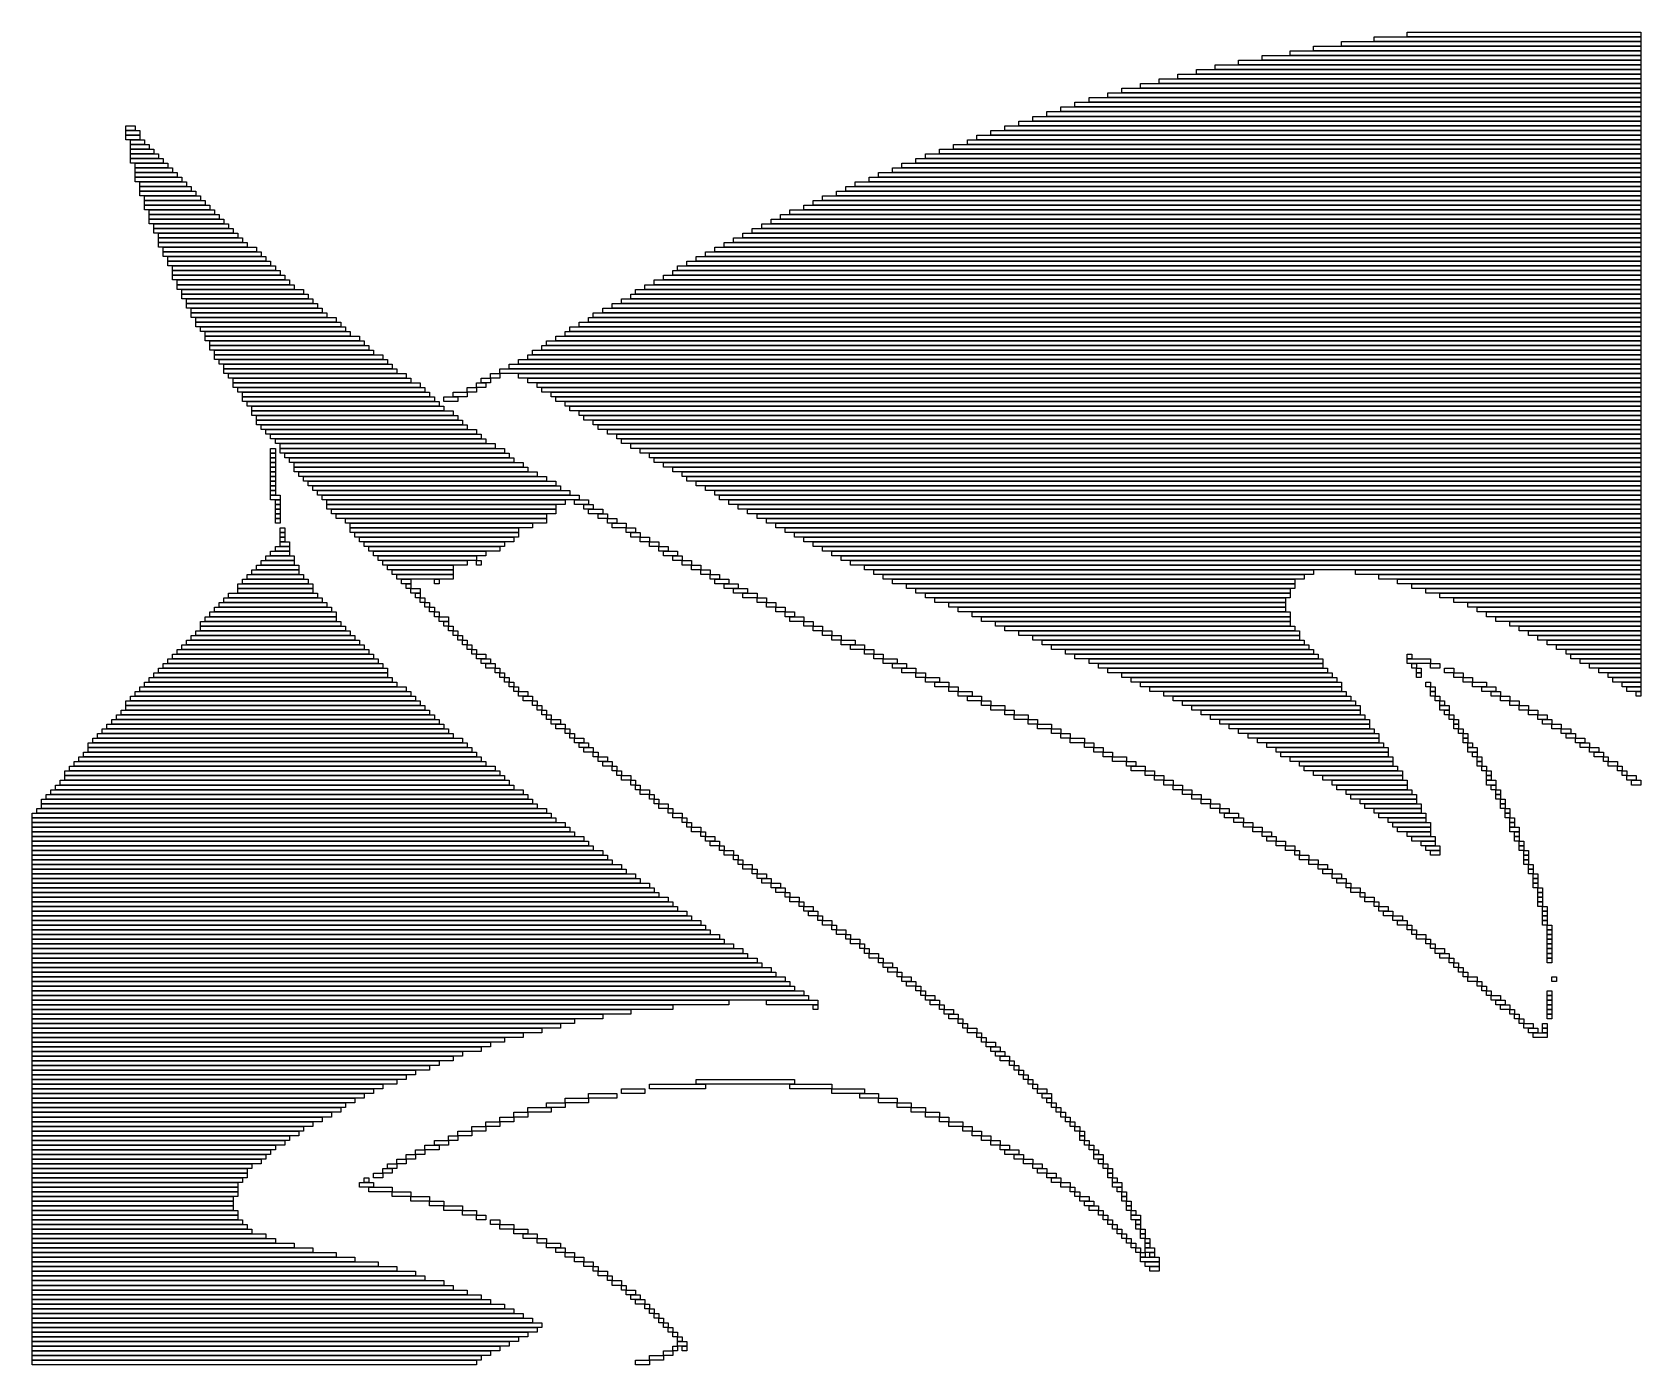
# Model space of a CAD drawing. Extents: x 340 to 684, y 370 to 655.
import ezdxf

# ---------------------------------------------------------------- set-up
doc = ezdxf.new("R2010")
doc.units = 0

msp = doc.modelspace()

# ---------------------------------------------------------------- linework, layer by layer
for p, q in [((627, 654), (684, 654)), ((627, 653), (627, 654)), ((634, 655), (684, 655)), ((634, 654), (634, 655)), ((684, 654), (634, 654)), ((684, 655), (684, 654)), ((684, 654), (684, 653)), ((609, 651), (684, 651)), ((609, 650), (609, 651)), ((614, 652), (684, 652)), ((614, 651), (614, 652)), ((684, 651), (614, 651)), ((620, 653), (684, 653)), ((620, 652), (620, 653)), ((684, 652), (620, 652)), ((684, 653), (627, 653)), ((684, 653), (684, 652)), ((684, 652), (684, 651)), ((684, 651), (684, 650)), ((589, 647), (684, 647)), ((589, 646), (589, 647)), ((593, 648), (684, 648)), ((593, 647), (593, 648)), ((684, 647), (593, 647)), ((598, 649), (684, 649)), ((598, 648), (598, 649)), ((684, 648), (598, 648)), ((603, 650), (684, 650)), ((603, 649), (603, 650)), ((684, 649), (603, 649)), ((684, 650), (609, 650)), ((684, 650), (684, 649)), ((684, 649), (684, 648)), ((684, 648), (684, 647)), ((684, 647), (684, 646)), ((577, 644), (684, 644)), ((577, 643), (577, 644)), ((581, 645), (684, 645)), ((581, 644), (581, 645)), ((684, 644), (581, 644)), ((585, 646), (684, 646)), ((585, 645), (585, 646)), ((684, 645), (585, 645)), ((684, 646), (589, 646)), ((684, 646), (684, 645)), ((684, 645), (684, 644)), ((684, 644), (684, 643)), ((563, 640), (684, 640)), ((563, 639), (563, 640)), ((566, 641), (684, 641)), ((566, 640), (566, 641)), ((684, 640), (566, 640)), ((570, 642), (684, 642)), ((570, 641), (570, 642)), ((684, 641), (570, 641)), ((573, 643), (684, 643)), ((573, 642), (573, 643)), ((684, 642), (573, 642)), ((684, 643), (577, 643)), ((684, 643), (684, 642)), ((684, 642), (684, 641)), ((684, 641), (684, 640)), ((684, 640), (684, 639)), ((554, 637), (684, 637)), ((554, 636), (554, 637)), ((557, 638), (684, 638)), ((557, 637), (557, 638)), ((684, 637), (557, 637)), ((560, 639), (684, 639)), ((560, 638), (560, 639)), ((684, 638), (560, 638)), ((684, 639), (563, 639)), ((684, 639), (684, 638)), ((684, 638), (684, 637)), ((684, 637), (684, 636)), ((360, 635), (362, 635)), ((360, 634), (360, 635)), ((362, 634), (360, 634)), ((360, 634), (363, 634)), ((360, 633), (360, 634)), ((363, 633), (360, 633)), ((360, 633), (363, 633)), ((360, 632), (360, 633)), ((362, 635), (362, 634)), ((363, 634), (363, 633)), ((363, 633), (363, 632)), ((542, 633), (684, 633)), ((542, 632), (542, 633)), ((545, 634), (684, 634)), ((545, 633), (545, 634)), ((684, 633), (545, 633)), ((548, 635), (684, 635)), ((548, 634), (548, 635)), ((684, 634), (548, 634)), ((551, 636), (684, 636)), ((551, 635), (551, 636)), ((684, 635), (551, 635)), ((684, 636), (554, 636)), ((684, 636), (684, 635)), ((684, 635), (684, 634)), ((684, 634), (684, 633)), ((684, 633), (684, 632)), ((363, 632), (360, 632)), ((361, 632), (364, 632)), ((361, 631), (361, 632)), ((364, 631), (361, 631)), ((361, 631), (365, 631)), ((361, 630), (361, 631)), ((365, 630), (361, 630)), ((361, 630), (366, 630)), ((361, 629), (361, 630)), ((364, 632), (364, 631)), ((365, 631), (365, 630)), ((366, 630), (366, 629)), ((534, 630), (684, 630)), ((534, 629), (534, 630)), ((537, 631), (684, 631)), ((537, 630), (537, 631)), ((684, 630), (537, 630)), ((540, 632), (684, 632)), ((540, 631), (540, 632)), ((684, 631), (540, 631)), ((684, 632), (542, 632)), ((684, 632), (684, 631)), ((684, 631), (684, 630)), ((684, 630), (684, 629)), ((366, 629), (361, 629)), ((361, 629), (367, 629)), ((361, 628), (361, 629)), ((367, 628), (361, 628)), ((361, 628), (368, 628)), ((361, 627), (361, 628)), ((368, 627), (361, 627)), ((362, 627), (369, 627)), ((362, 626), (362, 627)), ((367, 629), (367, 628)), ((368, 628), (368, 627)), ((369, 627), (369, 626)), ((526, 627), (684, 627)), ((526, 626), (526, 627)), ((529, 628), (684, 628)), ((529, 627), (529, 628)), ((684, 627), (529, 627)), ((531, 629), (684, 629)), ((531, 628), (531, 629)), ((684, 628), (531, 628)), ((684, 629), (534, 629)), ((684, 629), (684, 628)), ((684, 628), (684, 627)), ((684, 627), (684, 626)), ((369, 626), (362, 626)), ((362, 626), (370, 626)), ((362, 625), (362, 626)), ((370, 625), (362, 625)), ((362, 625), (371, 625)), ((362, 624), (362, 625)), ((371, 624), (362, 624)), ((362, 624), (372, 624)), ((362, 623), (362, 624)), ((372, 623), (362, 623)), ((363, 623), (373, 623)), ((363, 622), (363, 623)), ((370, 626), (370, 625)), ((371, 625), (371, 624)), ((372, 624), (372, 623)), ((373, 623), (373, 622)), ((516, 623), (684, 623)), ((516, 622), (516, 623)), ((519, 624), (684, 624)), ((519, 623), (519, 624)), ((684, 623), (519, 623)), ((521, 625), (684, 625)), ((521, 624), (521, 625)), ((684, 624), (521, 624)), ((524, 626), (684, 626)), ((524, 625), (524, 626)), ((684, 625), (524, 625)), ((684, 626), (526, 626)), ((684, 626), (684, 625)), ((684, 625), (684, 624)), ((684, 624), (684, 623)), ((684, 623), (684, 622)), ((373, 622), (363, 622)), ((363, 622), (374, 622)), ((363, 621), (363, 622)), ((374, 621), (363, 621)), ((363, 621), (375, 621)), ((363, 620), (363, 621)), ((375, 620), (363, 620)), ((364, 620), (376, 620)), ((364, 619), (364, 620)), ((374, 622), (374, 621)), ((375, 621), (375, 620)), ((376, 620), (376, 619)), ((509, 620), (684, 620)), ((509, 619), (509, 620)), ((512, 621), (684, 621)), ((512, 620), (512, 621)), ((684, 620), (512, 620)), ((514, 622), (684, 622)), ((514, 621), (514, 622)), ((684, 621), (514, 621)), ((684, 622), (516, 622)), ((684, 622), (684, 621)), ((684, 621), (684, 620)), ((684, 620), (684, 619)), ((376, 619), (364, 619)), ((364, 619), (377, 619)), ((364, 618), (364, 619)), ((377, 618), (364, 618)), ((364, 618), (378, 618)), ((364, 617), (364, 618)), ((378, 617), (364, 617)), ((365, 617), (379, 617)), ((365, 616), (365, 617)), ((379, 616), (365, 616)), ((365, 616), (380, 616)), ((365, 615), (365, 616)), ((377, 619), (377, 618)), ((378, 618), (378, 617)), ((379, 617), (379, 616)), ((380, 616), (380, 615)), ((500, 616), (684, 616)), ((500, 615), (500, 616)), ((502, 617), (684, 617)), ((502, 616), (502, 617)), ((684, 616), (502, 616)), ((505, 618), (684, 618)), ((505, 617), (505, 618)), ((684, 617), (505, 617)), ((507, 619), (684, 619)), ((507, 618), (507, 619)), ((684, 618), (507, 618)), ((684, 619), (509, 619)), ((684, 619), (684, 618)), ((684, 618), (684, 617)), ((684, 617), (684, 616)), ((684, 616), (684, 615)), ((380, 615), (365, 615)), ((365, 615), (381, 615)), ((365, 614), (365, 615)), ((381, 614), (365, 614)), ((366, 614), (382, 614)), ((366, 613), (366, 614)), ((382, 613), (366, 613)), ((366, 613), (383, 613)), ((366, 612), (366, 613)), ((381, 615), (381, 614)), ((382, 614), (382, 613)), ((383, 613), (383, 612)), ((494, 613), (684, 613)), ((494, 612), (494, 613)), ((496, 614), (684, 614)), ((496, 613), (496, 614)), ((684, 613), (496, 613)), ((498, 615), (684, 615)), ((498, 614), (498, 615)), ((684, 614), (498, 614)), ((684, 615), (500, 615)), ((684, 615), (684, 614)), ((684, 614), (684, 613)), ((684, 613), (684, 612)), ((383, 612), (366, 612)), ((367, 612), (384, 612)), ((367, 611), (367, 612)), ((384, 611), (367, 611)), ((367, 611), (385, 611)), ((367, 610), (367, 611)), ((385, 610), (367, 610)), ((367, 610), (386, 610)), ((367, 609), (367, 610)), ((386, 609), (367, 609)), ((368, 609), (388, 609)), ((368, 608), (368, 609)), ((384, 612), (384, 611)), ((385, 611), (385, 610)), ((386, 610), (386, 609)), ((388, 609), (388, 608)), ((486, 609), (684, 609)), ((486, 608), (486, 609)), ((488, 610), (684, 610)), ((488, 609), (488, 610)), ((684, 609), (488, 609)), ((490, 611), (684, 611)), ((490, 610), (490, 611)), ((684, 610), (490, 610)), ((492, 612), (684, 612)), ((492, 611), (492, 612)), ((684, 611), (492, 611)), ((684, 612), (494, 612)), ((684, 612), (684, 611)), ((684, 611), (684, 610)), ((684, 610), (684, 609)), ((684, 609), (684, 608)), ((388, 608), (368, 608)), ((368, 608), (389, 608)), ((368, 607), (368, 608)), ((389, 607), (368, 607)), ((369, 607), (390, 607)), ((369, 606), (369, 607)), ((390, 606), (369, 606)), ((369, 606), (391, 606)), ((369, 605), (369, 606)), ((389, 608), (389, 607)), ((390, 607), (390, 606)), ((391, 606), (391, 605)), ((480, 606), (684, 606)), ((480, 605), (480, 606)), ((482, 607), (684, 607)), ((482, 606), (482, 607)), ((684, 606), (482, 606)), ((484, 608), (684, 608)), ((484, 607), (484, 608)), ((684, 607), (484, 607)), ((684, 608), (486, 608)), ((684, 608), (684, 607)), ((684, 607), (684, 606)), ((684, 606), (684, 605)), ((391, 605), (369, 605)), ((370, 605), (392, 605)), ((370, 604), (370, 605)), ((392, 604), (370, 604)), ((370, 604), (393, 604)), ((370, 603), (370, 604)), ((393, 603), (370, 603)), ((370, 603), (394, 603)), ((370, 602), (370, 603)), ((394, 602), (370, 602)), ((371, 602), (395, 602)), ((371, 601), (371, 602)), ((392, 605), (392, 604)), ((393, 604), (393, 603)), ((394, 603), (394, 602)), ((395, 602), (395, 601)), ((473, 602), (684, 602)), ((473, 601), (473, 602)), ((475, 603), (684, 603)), ((475, 602), (475, 603)), ((684, 602), (475, 602)), ((477, 604), (684, 604)), ((477, 603), (477, 604)), ((684, 603), (477, 603)), ((478, 605), (684, 605)), ((478, 604), (478, 605)), ((684, 604), (478, 604)), ((684, 605), (480, 605)), ((684, 605), (684, 604)), ((684, 604), (684, 603)), ((684, 603), (684, 602)), ((684, 602), (684, 601)), ((395, 601), (371, 601)), ((371, 601), (396, 601)), ((371, 600), (371, 601)), ((396, 600), (371, 600)), ((372, 600), (398, 600)), ((372, 599), (372, 600)), ((398, 599), (372, 599)), ((372, 599), (399, 599)), ((372, 598), (372, 599)), ((396, 601), (396, 600)), ((398, 600), (398, 599)), ((399, 599), (399, 598)), ((468, 599), (684, 599)), ((468, 598), (468, 599)), ((469, 600), (684, 600)), ((469, 599), (469, 600)), ((684, 599), (469, 599)), ((471, 601), (684, 601)), ((471, 600), (471, 601)), ((684, 600), (471, 600)), ((684, 601), (473, 601)), ((684, 601), (684, 600)), ((684, 600), (684, 599)), ((684, 599), (684, 598)), ((399, 598), (372, 598)), ((373, 598), (400, 598)), ((373, 597), (373, 598)), ((400, 597), (373, 597)), ((373, 597), (401, 597)), ((373, 596), (373, 597)), ((401, 596), (373, 596)), ((374, 596), (402, 596)), ((374, 595), (374, 596)), ((400, 598), (400, 597)), ((401, 597), (401, 596)), ((402, 596), (402, 595)), ((462, 596), (684, 596)), ((462, 595), (462, 596)), ((464, 597), (684, 597)), ((464, 596), (464, 597)), ((684, 596), (464, 596)), ((466, 598), (684, 598)), ((466, 597), (466, 598)), ((684, 597), (466, 597)), ((684, 598), (468, 598)), ((684, 598), (684, 597)), ((684, 597), (684, 596)), ((684, 596), (684, 595)), ((402, 595), (374, 595)), ((374, 595), (403, 595)), ((374, 594), (374, 595)), ((403, 594), (374, 594)), ((375, 594), (405, 594)), ((375, 593), (375, 594)), ((405, 593), (375, 593)), ((375, 593), (406, 593)), ((375, 592), (375, 593)), ((406, 592), (375, 592)), ((376, 592), (407, 592)), ((376, 591), (376, 592)), ((403, 595), (403, 594)), ((405, 594), (405, 593)), ((406, 593), (406, 592)), ((407, 592), (407, 591)), ((455, 592), (684, 592)), ((455, 591), (455, 592)), ((457, 593), (684, 593)), ((457, 592), (457, 593)), ((684, 592), (457, 592)), ((459, 594), (684, 594)), ((459, 593), (459, 594)), ((684, 593), (459, 593)), ((460, 595), (684, 595)), ((460, 594), (460, 595)), ((684, 594), (460, 594)), ((684, 595), (462, 595)), ((684, 595), (684, 594)), ((684, 594), (684, 593)), ((684, 593), (684, 592)), ((684, 592), (684, 591)), ((407, 591), (376, 591)), ((377, 591), (408, 591)), ((377, 590), (377, 591)), ((408, 590), (377, 590)), ((377, 590), (410, 590)), ((377, 589), (377, 590)), ((410, 589), (377, 589)), ((378, 589), (411, 589)), ((378, 588), (378, 589)), ((408, 591), (408, 590)), ((410, 590), (410, 589)), ((411, 589), (411, 588)), ((450, 589), (684, 589)), ((450, 588), (450, 589)), ((452, 590), (684, 590)), ((452, 589), (452, 590)), ((684, 589), (452, 589)), ((454, 591), (684, 591)), ((454, 590), (454, 591)), ((684, 590), (454, 590)), ((684, 591), (455, 591)), ((684, 591), (684, 590)), ((684, 590), (684, 589)), ((684, 589), (684, 588)), ((411, 588), (378, 588)), ((378, 588), (412, 588)), ((378, 587), (378, 588)), ((412, 587), (378, 587)), ((379, 587), (413, 587)), ((379, 586), (379, 587)), ((413, 586), (379, 586)), ((379, 586), (415, 586)), ((379, 585), (379, 586)), ((415, 585), (379, 585)), ((380, 585), (416, 585)), ((380, 584), (380, 585)), ((412, 588), (412, 587)), ((413, 587), (413, 586)), ((415, 586), (415, 585)), ((416, 585), (416, 584)), ((444, 585), (684, 585)), ((444, 584), (444, 585)), ((446, 586), (684, 586)), ((446, 585), (446, 586)), ((684, 585), (446, 585)), ((447, 587), (684, 587)), ((447, 586), (447, 587)), ((684, 586), (447, 586)), ((449, 588), (684, 588)), ((449, 587), (449, 588)), ((684, 587), (449, 587)), ((684, 588), (450, 588)), ((684, 588), (684, 587)), ((684, 587), (684, 586)), ((684, 586), (684, 585)), ((684, 585), (684, 584)), ((416, 584), (380, 584)), ((381, 584), (417, 584)), ((381, 583), (381, 584)), ((417, 583), (381, 583)), ((381, 583), (418, 583)), ((381, 582), (381, 583)), ((418, 582), (381, 582)), ((382, 582), (420, 582)), ((382, 581), (382, 582)), ((417, 584), (417, 583)), ((418, 583), (418, 582)), ((420, 582), (420, 581)), ((438, 582), (440, 582)), ((438, 581), (438, 582)), ((440, 583), (684, 583)), ((440, 582), (440, 583)), ((684, 582), (440, 582)), ((440, 582), (440, 581)), ((442, 584), (684, 584)), ((442, 583), (442, 584)), ((684, 583), (442, 583)), ((684, 584), (444, 584)), ((444, 582), (684, 582)), ((444, 581), (444, 582)), ((684, 584), (684, 583)), ((684, 583), (684, 582)), ((684, 582), (684, 581)), ((420, 581), (382, 581)), ((383, 581), (421, 581)), ((383, 580), (383, 581)), ((421, 580), (383, 580)), ((383, 580), (423, 580)), ((383, 579), (383, 580)), ((423, 579), (383, 579)), ((384, 579), (424, 579)), ((384, 578), (384, 579)), ((424, 578), (384, 578)), ((385, 578), (425, 578)), ((385, 577), (385, 578)), ((421, 581), (421, 580)), ((423, 580), (423, 579)), ((424, 579), (424, 578)), ((425, 578), (425, 577)), ((430, 578), (433, 578)), ((430, 577), (430, 578)), ((433, 579), (435, 579)), ((433, 578), (433, 579)), ((435, 578), (433, 578)), ((433, 578), (433, 577)), ((435, 580), (437, 580)), ((435, 579), (435, 580)), ((437, 579), (435, 579)), ((435, 579), (435, 578)), ((436, 581), (438, 581)), ((436, 580), (436, 581)), ((438, 580), (436, 580)), ((437, 580), (437, 579)), ((440, 581), (438, 581)), ((438, 581), (438, 580)), ((684, 581), (444, 581)), ((446, 581), (684, 581)), ((446, 580), (446, 581)), ((684, 580), (446, 580)), ((448, 580), (684, 580)), ((448, 579), (448, 580)), ((684, 579), (448, 579)), ((449, 579), (684, 579)), ((449, 578), (449, 579)), ((684, 578), (449, 578)), ((451, 578), (684, 578)), ((451, 577), (451, 578)), ((684, 581), (684, 580)), ((684, 580), (684, 579)), ((684, 579), (684, 578)), ((684, 578), (684, 577)), ((425, 577), (385, 577)), ((385, 577), (426, 577)), ((385, 576), (385, 577)), ((426, 576), (385, 576)), ((386, 576), (427, 576)), ((386, 575), (386, 576)), ((427, 575), (386, 575)), ((387, 575), (428, 575)), ((387, 574), (387, 575)), ((426, 577), (426, 576)), ((427, 576), (427, 575)), ((428, 577), (431, 577)), ((428, 576), (428, 577)), ((431, 576), (428, 576)), ((428, 575), (428, 574)), ((433, 577), (430, 577)), ((431, 577), (431, 576)), ((684, 577), (451, 577)), ((452, 577), (684, 577)), ((452, 576), (452, 577)), ((684, 576), (452, 576)), ((454, 576), (684, 576)), ((454, 575), (454, 576)), ((684, 575), (454, 575)), ((455, 575), (684, 575)), ((455, 574), (455, 575)), ((684, 577), (684, 576)), ((684, 576), (684, 575)), ((684, 575), (684, 574)), ((428, 574), (387, 574)), ((387, 574), (430, 574)), ((387, 573), (387, 574)), ((430, 573), (387, 573)), ((388, 573), (431, 573)), ((388, 572), (388, 573)), ((431, 572), (388, 572)), ((388, 572), (432, 572)), ((388, 571), (388, 572)), ((430, 574), (430, 573)), ((431, 573), (431, 572)), ((432, 572), (432, 571)), ((684, 574), (455, 574)), ((457, 574), (684, 574)), ((457, 573), (457, 574)), ((684, 573), (457, 573)), ((458, 573), (684, 573)), ((458, 572), (458, 573)), ((684, 572), (458, 572)), ((460, 572), (684, 572)), ((460, 571), (460, 572)), ((684, 574), (684, 573)), ((684, 573), (684, 572)), ((684, 572), (684, 571)), ((432, 571), (388, 571)), ((389, 571), (433, 571)), ((389, 570), (389, 571)), ((433, 570), (389, 570)), ((390, 570), (435, 570)), ((390, 569), (390, 570)), ((435, 569), (390, 569)), ((391, 569), (436, 569)), ((391, 568), (391, 569)), ((436, 568), (391, 568)), ((392, 568), (437, 568)), ((392, 567), (392, 568)), ((433, 571), (433, 570)), ((435, 570), (435, 569)), ((436, 569), (436, 568)), ((437, 568), (437, 567)), ((684, 571), (460, 571)), ((461, 571), (684, 571)), ((461, 570), (461, 571)), ((684, 570), (461, 570)), ((463, 570), (684, 570)), ((463, 569), (463, 570)), ((684, 569), (463, 569)), ((465, 569), (684, 569)), ((465, 568), (465, 569)), ((684, 568), (465, 568)), ((466, 568), (684, 568)), ((466, 567), (466, 568)), ((684, 571), (684, 570)), ((684, 570), (684, 569)), ((684, 569), (684, 568)), ((684, 568), (684, 567)), ((391, 566), (392, 566)), ((391, 565), (391, 566)), ((392, 565), (391, 565)), ((391, 565), (392, 565)), ((391, 564), (391, 565)), ((437, 567), (392, 567)), ((392, 566), (392, 565)), ((392, 565), (392, 564)), ((393, 567), (439, 567)), ((393, 566), (393, 567)), ((439, 566), (393, 566)), ((393, 566), (441, 566)), ((393, 565), (393, 566)), ((441, 565), (393, 565)), ((394, 565), (442, 565)), ((394, 564), (394, 565)), ((439, 567), (439, 566)), ((441, 566), (441, 565)), ((442, 565), (442, 564)), ((684, 567), (466, 567)), ((468, 567), (684, 567)), ((468, 566), (468, 567)), ((684, 566), (468, 566)), ((470, 566), (684, 566)), ((470, 565), (470, 566)), ((684, 565), (470, 565)), ((472, 565), (684, 565)), ((472, 564), (472, 565)), ((684, 567), (684, 566)), ((684, 566), (684, 565)), ((684, 565), (684, 564)), ((392, 564), (391, 564)), ((391, 564), (392, 564)), ((391, 563), (391, 564)), ((392, 563), (391, 563)), ((391, 563), (392, 563)), ((391, 562), (391, 563)), ((392, 562), (391, 562)), ((391, 562), (392, 562)), ((391, 561), (391, 562)), ((392, 561), (391, 561)), ((391, 561), (392, 561)), ((391, 560), (391, 561)), ((392, 564), (392, 563)), ((392, 563), (392, 562)), ((392, 562), (392, 561)), ((392, 561), (392, 560)), ((442, 564), (394, 564)), ((395, 564), (443, 564)), ((395, 563), (395, 564)), ((443, 563), (395, 563)), ((396, 563), (445, 563)), ((396, 562), (396, 563)), ((445, 562), (396, 562)), ((396, 562), (446, 562)), ((396, 561), (396, 562)), ((446, 561), (396, 561)), ((397, 561), (448, 561)), ((397, 560), (397, 561)), ((443, 564), (443, 563)), ((445, 563), (445, 562)), ((446, 562), (446, 561)), ((448, 561), (448, 560)), ((684, 564), (472, 564)), ((473, 564), (684, 564)), ((473, 563), (473, 564)), ((684, 563), (473, 563)), ((475, 563), (684, 563)), ((475, 562), (475, 563)), ((684, 562), (475, 562)), ((477, 562), (684, 562)), ((477, 561), (477, 562)), ((684, 561), (477, 561)), ((479, 561), (684, 561)), ((479, 560), (479, 561)), ((684, 564), (684, 563)), ((684, 563), (684, 562)), ((684, 562), (684, 561)), ((684, 561), (684, 560)), ((392, 560), (391, 560)), ((391, 560), (392, 560)), ((391, 559), (391, 560)), ((392, 559), (391, 559)), ((391, 559), (392, 559)), ((391, 558), (391, 559)), ((392, 558), (391, 558)), ((391, 558), (392, 558)), ((391, 557), (391, 558)), ((392, 560), (392, 559)), ((392, 559), (392, 558)), ((392, 558), (392, 557)), ((448, 560), (397, 560)), ((398, 560), (450, 560)), ((398, 559), (398, 560)), ((450, 559), (398, 559)), ((399, 559), (452, 559)), ((399, 558), (399, 559)), ((452, 558), (399, 558)), ((400, 558), (453, 558)), ((400, 557), (400, 558)), ((450, 560), (450, 559)), ((452, 559), (452, 558)), ((453, 558), (453, 557)), ((684, 560), (479, 560)), ((480, 560), (684, 560)), ((480, 559), (480, 560)), ((684, 559), (480, 559)), ((482, 559), (684, 559)), ((482, 558), (482, 559)), ((684, 558), (482, 558)), ((484, 558), (684, 558)), ((484, 557), (484, 558)), ((684, 560), (684, 559)), ((684, 559), (684, 558)), ((684, 558), (684, 557)), ((392, 557), (391, 557)), ((391, 557), (392, 557)), ((391, 556), (391, 557)), ((392, 556), (391, 556)), ((391, 556), (393, 556)), ((391, 555), (391, 556)), ((393, 555), (391, 555)), ((392, 557), (392, 556)), ((392, 555), (393, 555)), ((392, 554), (392, 555)), ((393, 554), (392, 554)), ((392, 554), (393, 554)), ((392, 553), (392, 554)), ((393, 556), (393, 555)), ((393, 555), (393, 554)), ((393, 554), (393, 553)), ((453, 557), (400, 557)), ((401, 557), (455, 557)), ((401, 556), (401, 557)), ((455, 556), (401, 556)), ((402, 556), (457, 556)), ((402, 555), (402, 556)), ((457, 555), (402, 555)), ((403, 555), (454, 555)), ((403, 554), (403, 555)), ((454, 554), (403, 554)), ((403, 554), (452, 554)), ((403, 553), (403, 554)), ((452, 554), (452, 553)), ((454, 555), (454, 554)), ((455, 557), (455, 556)), ((456, 555), (459, 555)), ((456, 554), (456, 555)), ((459, 554), (456, 554)), ((457, 556), (457, 555)), ((458, 554), (460, 554)), ((458, 553), (458, 554)), ((459, 555), (459, 554)), ((460, 554), (460, 553)), ((684, 557), (484, 557)), ((486, 557), (684, 557)), ((486, 556), (486, 557)), ((684, 556), (486, 556)), ((487, 556), (684, 556)), ((487, 555), (487, 556)), ((684, 555), (487, 555)), ((489, 555), (684, 555)), ((489, 554), (489, 555)), ((684, 554), (489, 554)), ((491, 554), (684, 554)), ((491, 553), (491, 554)), ((684, 557), (684, 556)), ((684, 556), (684, 555)), ((684, 555), (684, 554)), ((684, 554), (684, 553)), ((393, 553), (392, 553)), ((392, 553), (393, 553)), ((392, 552), (392, 553)), ((393, 552), (392, 552)), ((392, 552), (393, 552)), ((392, 551), (392, 552)), ((393, 551), (392, 551)), ((392, 551), (393, 551)), ((392, 550), (392, 551)), ((393, 553), (393, 552)), ((393, 552), (393, 551)), ((393, 551), (393, 550)), ((452, 553), (403, 553)), ((404, 553), (452, 553)), ((404, 552), (404, 553)), ((452, 552), (404, 552)), ((405, 552), (450, 552)), ((405, 551), (405, 552)), ((450, 551), (405, 551)), ((407, 551), (450, 551)), ((407, 550), (407, 551)), ((450, 552), (450, 551)), ((450, 551), (450, 550)), ((452, 553), (452, 552)), ((460, 553), (458, 553)), ((459, 553), (462, 553)), ((459, 552), (459, 553)), ((462, 552), (459, 552)), ((461, 552), (463, 552)), ((461, 551), (461, 552)), ((463, 551), (461, 551)), ((462, 553), (462, 552)), ((463, 552), (463, 551)), ((463, 551), (465, 551)), ((463, 550), (463, 551)), ((465, 551), (465, 550)), ((684, 553), (491, 553)), ((493, 553), (684, 553)), ((493, 552), (493, 553)), ((684, 552), (493, 552)), ((495, 552), (684, 552)), ((495, 551), (495, 552)), ((684, 551), (495, 551)), ((497, 551), (684, 551)), ((497, 550), (497, 551)), ((684, 553), (684, 552)), ((684, 552), (684, 551)), ((684, 551), (684, 550)), ((393, 550), (392, 550)), ((393, 549), (394, 549)), ((393, 548), (393, 549)), ((394, 548), (393, 548)), ((393, 548), (394, 548)), ((393, 547), (393, 548)), ((394, 547), (393, 547)), ((393, 547), (394, 547)), ((393, 546), (393, 547)), ((394, 549), (394, 548)), ((394, 548), (394, 547)), ((394, 547), (394, 546)), ((450, 550), (407, 550)), ((408, 550), (447, 550)), ((408, 549), (408, 550)), ((447, 549), (408, 549)), ((408, 549), (444, 549)), ((408, 548), (408, 549)), ((444, 548), (408, 548)), ((409, 548), (444, 548)), ((409, 547), (409, 548)), ((444, 547), (409, 547)), ((410, 547), (443, 547)), ((410, 546), (410, 547)), ((443, 547), (443, 546)), ((444, 549), (444, 548)), ((444, 548), (444, 547)), ((447, 550), (447, 549)), ((465, 550), (463, 550)), ((464, 550), (467, 550)), ((464, 549), (464, 550)), ((467, 549), (464, 549)), ((467, 550), (467, 549)), ((467, 549), (469, 549)), ((467, 548), (467, 549)), ((469, 548), (467, 548)), ((468, 548), (470, 548)), ((468, 547), (468, 548)), ((470, 547), (468, 547)), ((469, 549), (469, 548)), ((470, 548), (470, 547)), ((470, 547), (472, 547)), ((470, 546), (470, 547)), ((472, 547), (472, 546)), ((684, 550), (497, 550)), ((499, 550), (684, 550)), ((499, 549), (499, 550)), ((684, 549), (499, 549)), ((501, 549), (684, 549)), ((501, 548), (501, 549)), ((684, 548), (501, 548)), ((503, 548), (684, 548)), ((503, 547), (503, 548)), ((684, 547), (503, 547)), ((505, 547), (684, 547)), ((505, 546), (505, 547)), ((684, 550), (684, 549)), ((684, 549), (684, 548)), ((684, 548), (684, 547)), ((684, 547), (684, 546)), ((391, 544), (395, 544)), ((391, 543), (391, 544)), ((392, 545), (395, 545)), ((392, 544), (392, 545)), ((395, 544), (392, 544)), ((394, 546), (393, 546)), ((393, 546), (395, 546)), ((393, 545), (393, 546)), ((395, 545), (393, 545)), ((395, 546), (395, 545)), ((395, 545), (395, 544)), ((395, 544), (395, 543)), ((443, 546), (410, 546)), ((411, 546), (441, 546)), ((411, 545), (411, 546)), ((441, 545), (411, 545)), ((412, 545), (440, 545)), ((412, 544), (412, 545)), ((440, 544), (412, 544)), ((413, 544), (437, 544)), ((413, 543), (413, 544)), ((437, 544), (437, 543)), ((440, 545), (440, 544)), ((441, 546), (441, 545)), ((472, 546), (470, 546)), ((472, 546), (474, 546)), ((472, 545), (472, 546)), ((474, 545), (472, 545)), ((474, 546), (474, 545)), ((474, 545), (476, 545)), ((474, 544), (474, 545)), ((476, 544), (474, 544)), ((475, 544), (478, 544)), ((475, 543), (475, 544)), ((476, 545), (476, 544)), ((478, 544), (478, 543)), ((684, 546), (505, 546)), ((507, 546), (684, 546)), ((507, 545), (507, 546)), ((684, 545), (507, 545)), ((509, 545), (684, 545)), ((509, 544), (509, 545)), ((684, 544), (509, 544)), ((511, 544), (684, 544)), ((511, 543), (511, 544)), ((684, 546), (684, 545)), ((684, 545), (684, 544)), ((684, 544), (684, 543)), ((388, 541), (397, 541)), ((388, 540), (388, 541)), ((389, 542), (396, 542)), ((389, 541), (389, 542)), ((396, 541), (389, 541)), ((390, 543), (396, 543)), ((390, 542), (390, 543)), ((396, 542), (390, 542)), ((395, 543), (391, 543)), ((396, 543), (396, 542)), ((396, 542), (396, 541)), ((397, 541), (397, 540)), ((437, 543), (413, 543)), ((414, 543), (435, 543)), ((414, 542), (414, 543)), ((435, 542), (414, 542)), ((415, 542), (433, 542)), ((415, 541), (415, 542)), ((433, 541), (415, 541)), ((416, 541), (430, 541)), ((416, 540), (416, 541)), ((430, 541), (430, 540)), ((433, 542), (433, 541)), ((435, 543), (435, 542)), ((435, 542), (436, 542)), ((435, 541), (435, 542)), ((436, 541), (435, 541)), ((436, 542), (436, 541)), ((478, 543), (475, 543)), ((477, 543), (479, 543)), ((477, 542), (477, 543)), ((479, 542), (477, 542)), ((479, 543), (479, 542)), ((479, 542), (481, 542)), ((479, 541), (479, 542)), ((481, 541), (479, 541)), ((481, 542), (481, 541)), ((481, 541), (483, 541)), ((481, 540), (481, 541)), ((483, 541), (483, 540)), ((684, 543), (511, 543)), ((513, 543), (684, 543)), ((513, 542), (513, 543)), ((684, 542), (513, 542)), ((515, 542), (684, 542)), ((515, 541), (515, 542)), ((684, 541), (515, 541)), ((518, 541), (684, 541)), ((518, 540), (518, 541)), ((684, 543), (684, 542)), ((684, 542), (684, 541)), ((684, 541), (684, 540)), ((384, 537), (400, 537)), ((384, 536), (384, 537)), ((385, 538), (399, 538)), ((385, 537), (385, 538)), ((399, 537), (385, 537)), ((386, 539), (398, 539)), ((386, 538), (386, 539)), ((398, 538), (386, 538)), ((387, 540), (397, 540)), ((387, 539), (387, 540)), ((397, 539), (387, 539)), ((397, 540), (388, 540)), ((397, 540), (397, 539)), ((398, 539), (398, 538)), ((399, 538), (399, 537)), ((400, 537), (400, 536)), ((430, 540), (416, 540)), ((417, 540), (430, 540)), ((417, 539), (417, 540)), ((430, 539), (417, 539)), ((418, 539), (430, 539)), ((418, 538), (418, 539)), ((430, 538), (418, 538)), ((419, 538), (421, 538)), ((419, 537), (419, 538)), ((421, 537), (419, 537)), ((420, 537), (421, 537)), ((420, 536), (420, 537)), ((421, 538), (421, 537)), ((421, 537), (421, 536)), ((426, 538), (427, 538)), ((426, 537), (426, 538)), ((427, 537), (426, 537)), ((427, 538), (427, 537)), ((430, 540), (430, 539)), ((430, 539), (430, 538)), ((483, 540), (481, 540)), ((483, 540), (485, 540)), ((483, 539), (483, 540)), ((485, 539), (483, 539)), ((485, 540), (485, 539)), ((485, 539), (487, 539)), ((485, 538), (485, 539)), ((487, 538), (485, 538)), ((486, 538), (489, 538)), ((486, 537), (486, 538)), ((489, 537), (486, 537)), ((487, 539), (487, 538)), ((488, 537), (491, 537)), ((488, 536), (488, 537)), ((489, 538), (489, 537)), ((491, 537), (491, 536)), ((684, 540), (518, 540)), ((520, 540), (614, 540)), ((520, 539), (520, 540)), ((614, 539), (520, 539)), ((522, 539), (612, 539)), ((522, 538), (522, 539)), ((612, 538), (522, 538)), ((524, 538), (610, 538)), ((524, 537), (524, 538)), ((610, 537), (524, 537)), ((527, 537), (610, 537)), ((527, 536), (527, 537)), ((610, 538), (610, 537)), ((610, 537), (610, 536)), ((612, 539), (612, 538)), ((614, 540), (614, 539)), ((623, 540), (684, 540)), ((623, 539), (623, 540)), ((684, 539), (623, 539)), ((628, 539), (684, 539)), ((628, 538), (628, 539)), ((684, 538), (628, 538)), ((632, 538), (684, 538)), ((632, 537), (632, 538)), ((684, 537), (632, 537)), ((635, 537), (684, 537)), ((635, 536), (635, 537)), ((684, 540), (684, 539)), ((684, 539), (684, 538)), ((684, 538), (684, 537)), ((684, 537), (684, 536)), ((381, 534), (402, 534)), ((381, 533), (381, 534)), ((382, 535), (401, 535)), ((382, 534), (382, 535)), ((401, 534), (382, 534)), ((400, 536), (384, 536)), ((384, 536), (400, 536)), ((384, 535), (384, 536)), ((400, 535), (384, 535)), ((400, 536), (400, 535)), ((401, 535), (401, 534)), ((402, 534), (402, 533)), ((421, 536), (420, 536)), ((421, 536), (423, 536)), ((421, 535), (421, 536)), ((423, 535), (421, 535)), ((422, 535), (423, 535)), ((422, 534), (422, 535)), ((423, 534), (422, 534)), ((423, 536), (423, 535)), ((423, 535), (423, 534)), ((423, 534), (424, 534)), ((423, 533), (423, 534)), ((424, 534), (424, 533)), ((491, 536), (488, 536)), ((490, 536), (493, 536)), ((490, 535), (490, 536)), ((493, 535), (490, 535)), ((492, 535), (495, 535)), ((492, 534), (492, 535)), ((495, 534), (492, 534)), ((493, 536), (493, 535)), ((495, 535), (495, 534)), ((495, 534), (497, 534)), ((495, 533), (495, 534)), ((497, 534), (497, 533)), ((610, 536), (527, 536)), ((529, 536), (609, 536)), ((529, 535), (529, 536)), ((609, 535), (529, 535)), ((531, 535), (609, 535)), ((531, 534), (531, 535)), ((609, 534), (531, 534)), ((533, 534), (608, 534)), ((533, 533), (533, 534)), ((608, 534), (608, 533)), ((609, 536), (609, 535)), ((609, 535), (609, 534)), ((684, 536), (635, 536)), ((638, 536), (684, 536)), ((638, 535), (638, 536)), ((684, 535), (638, 535)), ((641, 535), (684, 535)), ((641, 534), (641, 535)), ((684, 534), (641, 534)), ((644, 534), (684, 534)), ((644, 533), (644, 534)), ((684, 536), (684, 535)), ((684, 535), (684, 534)), ((684, 534), (684, 533)), ((377, 530), (405, 530)), ((377, 529), (377, 530)), ((378, 531), (405, 531)), ((378, 530), (378, 531)), ((405, 530), (378, 530)), ((379, 532), (404, 532)), ((379, 531), (379, 532)), ((404, 531), (379, 531)), ((380, 533), (403, 533)), ((380, 532), (380, 533)), ((403, 532), (380, 532)), ((402, 533), (381, 533)), ((403, 533), (403, 532)), ((404, 532), (404, 531)), ((405, 531), (405, 530)), ((405, 530), (405, 529)), ((424, 533), (423, 533)), ((424, 533), (425, 533)), ((424, 532), (424, 533)), ((425, 532), (424, 532)), ((425, 533), (425, 532)), ((425, 532), (426, 532)), ((425, 531), (425, 532)), ((426, 531), (425, 531)), ((426, 532), (426, 531)), ((426, 531), (427, 531)), ((426, 530), (426, 531)), ((427, 530), (426, 530)), ((427, 531), (427, 530)), ((427, 530), (429, 530)), ((427, 529), (427, 530)), ((429, 530), (429, 529)), ((497, 533), (495, 533)), ((497, 533), (499, 533)), ((497, 532), (497, 533)), ((499, 532), (497, 532)), ((499, 533), (499, 532)), ((499, 532), (501, 532)), ((499, 531), (499, 532)), ((501, 531), (499, 531)), ((501, 532), (501, 531)), ((501, 531), (503, 531)), ((501, 530), (501, 531)), ((503, 530), (501, 530)), ((502, 530), (505, 530)), ((502, 529), (502, 530)), ((503, 531), (503, 530)), ((505, 530), (505, 529)), ((608, 533), (533, 533)), ((536, 533), (608, 533)), ((536, 532), (536, 533)), ((608, 532), (536, 532)), ((538, 532), (608, 532)), ((538, 531), (538, 532)), ((608, 531), (538, 531)), ((541, 531), (609, 531)), ((541, 530), (541, 531)), ((609, 530), (541, 530)), ((543, 530), (609, 530)), ((543, 529), (543, 530)), ((608, 533), (608, 532)), ((608, 532), (608, 531)), ((609, 531), (609, 530)), ((609, 530), (609, 529)), ((684, 533), (644, 533)), ((647, 533), (684, 533)), ((647, 532), (647, 533)), ((684, 532), (647, 532)), ((649, 532), (684, 532)), ((649, 531), (649, 532)), ((684, 531), (649, 531)), ((651, 531), (684, 531)), ((651, 530), (651, 531)), ((684, 530), (651, 530)), ((653, 530), (684, 530)), ((653, 529), (653, 530)), ((684, 533), (684, 532)), ((684, 532), (684, 531)), ((684, 531), (684, 530)), ((684, 530), (684, 529)), ((375, 527), (408, 527)), ((375, 526), (375, 527)), ((376, 529), (406, 529)), ((376, 528), (376, 529)), ((406, 528), (376, 528)), ((376, 528), (407, 528)), ((376, 527), (376, 528)), ((407, 527), (376, 527)), ((405, 529), (377, 529)), ((406, 529), (406, 528)), ((407, 528), (407, 527)), ((408, 527), (408, 526)), ((429, 529), (427, 529)), ((428, 529), (429, 529)), ((428, 528), (428, 529)), ((429, 528), (428, 528)), ((429, 529), (429, 528)), ((429, 528), (430, 528)), ((429, 527), (429, 528)), ((430, 527), (429, 527)), ((430, 528), (430, 527)), ((430, 527), (431, 527)), ((430, 526), (430, 527)), ((431, 527), (431, 526)), ((505, 529), (502, 529)), ((505, 529), (507, 529)), ((505, 528), (505, 529)), ((507, 528), (505, 528)), ((507, 529), (507, 528)), ((507, 528), (509, 528)), ((507, 527), (507, 528)), ((509, 527), (507, 527)), ((509, 528), (509, 527)), ((509, 527), (511, 527)), ((509, 526), (509, 527)), ((511, 527), (511, 526)), ((609, 529), (543, 529)), ((546, 529), (609, 529)), ((546, 528), (546, 529)), ((609, 528), (546, 528)), ((548, 528), (610, 528)), ((548, 527), (548, 528)), ((610, 527), (548, 527)), ((551, 527), (611, 527)), ((551, 526), (551, 527)), ((609, 529), (609, 528)), ((610, 528), (610, 527)), ((611, 527), (611, 526)), ((684, 529), (653, 529)), ((656, 529), (684, 529)), ((656, 528), (656, 529)), ((684, 528), (656, 528)), ((658, 528), (684, 528)), ((658, 527), (658, 528)), ((684, 527), (658, 527)), ((660, 527), (684, 527)), ((660, 526), (660, 527)), ((684, 529), (684, 528)), ((684, 528), (684, 527)), ((684, 527), (684, 526)), ((371, 523), (412, 523)), ((371, 522), (371, 523)), ((372, 524), (411, 524)), ((372, 523), (372, 524)), ((411, 523), (372, 523)), ((373, 525), (410, 525)), ((373, 524), (373, 525)), ((410, 524), (373, 524)), ((374, 526), (409, 526)), ((374, 525), (374, 526)), ((409, 525), (374, 525)), ((408, 526), (375, 526)), ((409, 526), (409, 525)), ((410, 525), (410, 524)), ((411, 524), (411, 523)), ((412, 523), (412, 522)), ((431, 526), (430, 526)), ((431, 526), (432, 526)), ((431, 525), (431, 526)), ((432, 525), (431, 525)), ((432, 526), (432, 525)), ((432, 525), (433, 525)), ((432, 524), (432, 525)), ((433, 524), (432, 524)), ((433, 525), (433, 524)), ((433, 524), (434, 524)), ((433, 523), (433, 524)), ((434, 523), (433, 523)), ((434, 524), (434, 523)), ((434, 523), (435, 523)), ((434, 522), (434, 523)), ((435, 523), (435, 522)), ((511, 526), (509, 526)), ((511, 526), (513, 526)), ((511, 525), (511, 526)), ((513, 525), (511, 525)), ((513, 526), (513, 525)), ((513, 525), (516, 525)), ((513, 524), (513, 525)), ((516, 524), (513, 524)), ((515, 524), (518, 524)), ((515, 523), (515, 524)), ((518, 523), (515, 523)), ((516, 525), (516, 524)), ((518, 524), (518, 523)), ((518, 523), (520, 523)), ((518, 522), (518, 523)), ((520, 523), (520, 522)), ((611, 526), (551, 526)), ((554, 526), (611, 526)), ((554, 525), (554, 526)), ((611, 525), (554, 525)), ((556, 525), (612, 525)), ((556, 524), (556, 525)), ((612, 524), (556, 524)), ((558, 524), (613, 524)), ((558, 523), (558, 524)), ((613, 523), (558, 523)), ((561, 523), (614, 523)), ((561, 522), (561, 523)), ((611, 526), (611, 525)), ((612, 525), (612, 524)), ((613, 524), (613, 523)), ((614, 523), (614, 522)), ((684, 526), (660, 526)), ((662, 526), (684, 526)), ((662, 525), (662, 526)), ((684, 525), (662, 525)), ((664, 525), (684, 525)), ((664, 524), (664, 525)), ((684, 524), (664, 524)), ((666, 524), (684, 524)), ((666, 523), (666, 524)), ((684, 523), (666, 523)), ((668, 523), (684, 523)), ((668, 522), (668, 523)), ((684, 526), (684, 525)), ((684, 525), (684, 524)), ((684, 524), (684, 523)), ((684, 523), (684, 522)), ((368, 520), (415, 520)), ((368, 519), (368, 520)), ((369, 521), (414, 521)), ((369, 520), (369, 521)), ((414, 520), (369, 520)), ((370, 522), (413, 522)), ((370, 521), (370, 522)), ((413, 521), (370, 521)), ((412, 522), (371, 522)), ((413, 522), (413, 521)), ((414, 521), (414, 520)), ((415, 520), (415, 519)), ((435, 522), (434, 522)), ((435, 522), (437, 522)), ((435, 521), (435, 522)), ((437, 521), (435, 521)), ((436, 521), (438, 521)), ((436, 520), (436, 521)), ((438, 520), (436, 520)), ((437, 522), (437, 521)), ((437, 520), (439, 520)), ((437, 519), (437, 520)), ((438, 521), (438, 520)), ((439, 520), (439, 519)), ((520, 522), (518, 522)), ((520, 522), (522, 522)), ((520, 521), (520, 522)), ((522, 521), (520, 521)), ((522, 522), (522, 521)), ((522, 521), (525, 521)), ((522, 520), (522, 521)), ((525, 520), (522, 520)), ((524, 520), (527, 520)), ((524, 519), (524, 520)), ((525, 521), (525, 520)), ((527, 520), (527, 519)), ((614, 522), (561, 522)), ((563, 522), (615, 522)), ((563, 521), (563, 522)), ((615, 521), (563, 521)), ((566, 521), (616, 521)), ((566, 520), (566, 521)), ((616, 520), (566, 520)), ((568, 520), (616, 520)), ((568, 519), (568, 520)), ((615, 522), (615, 521)), ((616, 521), (616, 520)), ((616, 520), (616, 519)), ((634, 522), (635, 522)), ((634, 521), (634, 522)), ((635, 521), (634, 521)), ((634, 521), (639, 521)), ((634, 520), (634, 521)), ((639, 520), (634, 520)), ((635, 522), (635, 521)), ((635, 520), (636, 520)), ((635, 519), (635, 520)), ((636, 520), (636, 519)), ((639, 521), (639, 520)), ((639, 520), (641, 520)), ((639, 519), (639, 520)), ((641, 520), (641, 519)), ((684, 522), (668, 522)), ((669, 522), (684, 522)), ((669, 521), (669, 522)), ((684, 521), (669, 521)), ((671, 521), (684, 521)), ((671, 520), (671, 521)), ((684, 520), (671, 520)), ((673, 520), (684, 520)), ((673, 519), (673, 520)), ((684, 522), (684, 521)), ((684, 521), (684, 520)), ((684, 520), (684, 519)), ((364, 516), (418, 516)), ((364, 515), (364, 516)), ((365, 517), (417, 517)), ((365, 516), (365, 517)), ((417, 516), (365, 516)), ((366, 518), (416, 518)), ((366, 517), (366, 518)), ((416, 517), (366, 517)), ((367, 519), (416, 519)), ((367, 518), (367, 519)), ((416, 518), (367, 518)), ((415, 519), (368, 519)), ((416, 519), (416, 518)), ((416, 518), (416, 517)), ((417, 517), (417, 516)), ((418, 516), (418, 515)), ((439, 519), (437, 519)), ((439, 519), (440, 519)), ((439, 518), (439, 519)), ((440, 518), (439, 518)), ((440, 519), (440, 518)), ((440, 518), (441, 518)), ((440, 517), (440, 518)), ((441, 517), (440, 517)), ((441, 518), (441, 517)), ((441, 517), (442, 517)), ((441, 516), (441, 517)), ((442, 516), (441, 516)), ((442, 517), (442, 516)), ((442, 516), (443, 516)), ((442, 515), (442, 516)), ((443, 516), (443, 515)), ((527, 519), (524, 519)), ((526, 519), (529, 519)), ((526, 518), (526, 519)), ((529, 518), (526, 518)), ((529, 519), (529, 518)), ((529, 518), (531, 518)), ((529, 517), (529, 518)), ((531, 517), (529, 517)), ((531, 518), (531, 517)), ((531, 517), (534, 517)), ((531, 516), (531, 517)), ((534, 516), (531, 516)), ((533, 516), (536, 516)), ((533, 515), (533, 516)), ((534, 517), (534, 516)), ((536, 516), (536, 515)), ((616, 519), (568, 519)), ((570, 519), (617, 519)), ((570, 518), (570, 519)), ((617, 518), (570, 518)), ((573, 518), (618, 518)), ((573, 517), (573, 518)), ((618, 517), (573, 517)), ((575, 517), (619, 517)), ((575, 516), (575, 517)), ((619, 516), (575, 516)), ((577, 516), (620, 516)), ((577, 515), (577, 516)), ((617, 519), (617, 518)), ((618, 518), (618, 517)), ((619, 517), (619, 516)), ((620, 516), (620, 515)), ((636, 519), (635, 519)), ((636, 519), (637, 519)), ((636, 518), (636, 519)), ((637, 518), (636, 518)), ((636, 518), (637, 518)), ((636, 517), (636, 518)), ((637, 517), (636, 517)), ((637, 519), (637, 518)), ((637, 518), (637, 517)), ((638, 516), (639, 516)), ((638, 515), (638, 516)), ((641, 519), (639, 519)), ((639, 516), (639, 515)), ((642, 519), (644, 519)), ((642, 518), (642, 519)), ((644, 518), (642, 518)), ((644, 519), (644, 518)), ((644, 518), (646, 518)), ((644, 517), (644, 518)), ((646, 517), (644, 517)), ((646, 518), (646, 517)), ((646, 517), (648, 517)), ((646, 516), (646, 517)), ((648, 516), (646, 516)), ((648, 517), (648, 516)), ((648, 516), (651, 516)), ((648, 515), (648, 516)), ((651, 516), (651, 515)), ((684, 519), (673, 519)), ((675, 519), (684, 519)), ((675, 518), (675, 519)), ((684, 518), (675, 518)), ((677, 518), (684, 518)), ((677, 517), (677, 518)), ((684, 517), (677, 517)), ((678, 517), (684, 517)), ((678, 516), (678, 517)), ((684, 516), (678, 516)), ((680, 516), (684, 516)), ((680, 515), (680, 516)), ((684, 519), (684, 518)), ((684, 518), (684, 517)), ((684, 517), (684, 516)), ((684, 516), (684, 515)), ((361, 513), (422, 513)), ((361, 512), (361, 513)), ((362, 514), (421, 514)), ((362, 513), (362, 514)), ((421, 513), (362, 513)), ((363, 515), (420, 515)), ((363, 514), (363, 515)), ((420, 514), (363, 514)), ((418, 515), (364, 515)), ((420, 515), (420, 514)), ((421, 514), (421, 513)), ((422, 513), (422, 512)), ((443, 515), (442, 515)), ((443, 515), (444, 515)), ((443, 514), (443, 515)), ((444, 514), (443, 514)), ((444, 515), (444, 514)), ((444, 514), (446, 514)), ((444, 513), (444, 514)), ((446, 513), (444, 513)), ((445, 513), (447, 513)), ((445, 512), (445, 513)), ((446, 514), (446, 513)), ((447, 513), (447, 512)), ((536, 515), (533, 515)), ((536, 515), (538, 515)), ((536, 514), (536, 515)), ((538, 514), (536, 514)), ((538, 515), (538, 514)), ((538, 514), (541, 514)), ((538, 513), (538, 514)), ((541, 513), (538, 513)), ((540, 513), (543, 513)), ((540, 512), (540, 513)), ((541, 514), (541, 513)), ((543, 513), (543, 512)), ((620, 515), (577, 515)), ((579, 515), (620, 515)), ((579, 514), (579, 515)), ((620, 514), (579, 514)), ((582, 514), (621, 514)), ((582, 513), (582, 514)), ((621, 513), (582, 513)), ((584, 513), (622, 513)), ((584, 512), (584, 513)), ((620, 515), (620, 514)), ((621, 514), (621, 513)), ((622, 513), (622, 512)), ((639, 515), (638, 515)), ((639, 515), (640, 515)), ((639, 514), (639, 515)), ((640, 514), (639, 514)), ((639, 514), (640, 514)), ((639, 513), (639, 514)), ((640, 513), (639, 513)), ((640, 515), (640, 514)), ((640, 514), (640, 513)), ((640, 513), (641, 513)), ((640, 512), (640, 513)), ((641, 513), (641, 512)), ((651, 515), (648, 515)), ((650, 515), (653, 515)), ((650, 514), (650, 515)), ((653, 514), (650, 514)), ((652, 514), (654, 514)), ((652, 513), (652, 514)), ((654, 513), (652, 513)), ((653, 515), (653, 514)), ((654, 514), (654, 513)), ((654, 513), (656, 513)), ((654, 512), (654, 513)), ((656, 513), (656, 512)), ((684, 515), (680, 515)), ((681, 515), (684, 515)), ((681, 514), (681, 515)), ((684, 514), (681, 514)), ((683, 514), (684, 514)), ((683, 513), (683, 514)), ((684, 513), (683, 513)), ((684, 515), (684, 514)), ((684, 514), (684, 513)), ((359, 510), (425, 510)), ((359, 509), (359, 510)), ((360, 512), (423, 512)), ((360, 511), (360, 512)), ((423, 511), (360, 511)), ((360, 511), (424, 511)), ((360, 510), (360, 511)), ((424, 510), (360, 510)), ((422, 512), (361, 512)), ((423, 512), (423, 511)), ((424, 511), (424, 510)), ((425, 510), (425, 509)), ((447, 512), (445, 512)), ((447, 512), (448, 512)), ((447, 511), (447, 512)), ((448, 511), (447, 511)), ((448, 512), (448, 511)), ((448, 511), (449, 511)), ((448, 510), (448, 511)), ((449, 510), (448, 510)), ((449, 511), (449, 510)), ((449, 510), (450, 510)), ((449, 509), (449, 510)), ((450, 510), (450, 509)), ((543, 512), (540, 512)), ((543, 512), (545, 512)), ((543, 511), (543, 512)), ((545, 511), (543, 511)), ((545, 512), (545, 511)), ((545, 511), (548, 511)), ((545, 510), (545, 511)), ((548, 510), (545, 510)), ((548, 511), (548, 510)), ((548, 510), (550, 510)), ((548, 509), (548, 510)), ((550, 510), (550, 509)), ((622, 512), (584, 512)), ((586, 512), (623, 512)), ((586, 511), (586, 512)), ((623, 511), (586, 511)), ((588, 511), (624, 511)), ((588, 510), (588, 511)), ((624, 510), (588, 510)), ((590, 510), (624, 510)), ((590, 509), (590, 510)), ((623, 512), (623, 511)), ((624, 511), (624, 510)), ((624, 510), (624, 509)), ((641, 512), (640, 512)), ((641, 512), (642, 512)), ((641, 511), (641, 512)), ((642, 511), (641, 511)), ((641, 511), (643, 511)), ((641, 510), (641, 511)), ((643, 510), (641, 510)), ((642, 512), (642, 511)), ((642, 510), (643, 510)), ((642, 509), (642, 510)), ((643, 511), (643, 510)), ((643, 510), (643, 509)), ((656, 512), (654, 512)), ((656, 512), (658, 512)), ((656, 511), (656, 512)), ((658, 511), (656, 511)), ((658, 512), (658, 511)), ((658, 511), (660, 511)), ((658, 510), (658, 511)), ((660, 510), (658, 510)), ((660, 511), (660, 510)), ((660, 510), (662, 510)), ((660, 509), (660, 510)), ((662, 510), (662, 509)), ((355, 506), (429, 506)), ((355, 505), (355, 506)), ((356, 507), (428, 507)), ((356, 506), (356, 507)), ((428, 506), (356, 506)), ((357, 508), (427, 508)), ((357, 507), (357, 508)), ((427, 507), (357, 507)), ((358, 509), (426, 509)), ((358, 508), (358, 509)), ((426, 508), (358, 508)), ((425, 509), (359, 509)), ((426, 509), (426, 508)), ((427, 508), (427, 507)), ((428, 507), (428, 506)), ((429, 506), (429, 505)), ((450, 509), (449, 509)), ((450, 509), (451, 509)), ((450, 508), (450, 509)), ((451, 508), (450, 508)), ((451, 509), (451, 508)), ((451, 508), (453, 508)), ((451, 507), (451, 508)), ((453, 507), (451, 507)), ((452, 507), (454, 507)), ((452, 506), (452, 507)), ((454, 506), (452, 506)), ((453, 508), (453, 507)), ((454, 507), (454, 506)), ((454, 506), (455, 506)), ((454, 505), (454, 506)), ((455, 506), (455, 505)), ((550, 509), (548, 509)), ((550, 509), (553, 509)), ((550, 508), (550, 509)), ((553, 508), (550, 508)), ((553, 509), (553, 508)), ((553, 508), (555, 508)), ((553, 507), (553, 508)), ((555, 507), (553, 507)), ((555, 508), (555, 507)), ((555, 507), (558, 507)), ((555, 506), (555, 507)), ((558, 506), (555, 506)), ((558, 507), (558, 506)), ((558, 506), (560, 506)), ((558, 505), (558, 506)), ((560, 506), (560, 505)), ((624, 509), (590, 509)), ((592, 509), (625, 509)), ((592, 508), (592, 509)), ((625, 508), (592, 508)), ((594, 508), (626, 508)), ((594, 507), (594, 508)), ((626, 507), (594, 507)), ((596, 507), (626, 507)), ((596, 506), (596, 507)), ((626, 506), (596, 506)), ((598, 506), (627, 506)), ((598, 505), (598, 506)), ((625, 509), (625, 508)), ((626, 508), (626, 507)), ((626, 507), (626, 506)), ((627, 506), (627, 505)), ((643, 509), (642, 509)), ((643, 509), (644, 509)), ((643, 508), (643, 509)), ((644, 508), (643, 508)), ((644, 509), (644, 508)), ((644, 508), (645, 508)), ((644, 507), (644, 508)), ((645, 507), (644, 507)), ((644, 507), (645, 507)), ((644, 506), (644, 507)), ((645, 506), (644, 506)), ((645, 508), (645, 507)), ((645, 507), (645, 506)), ((645, 506), (646, 506)), ((645, 505), (645, 506)), ((646, 506), (646, 505)), ((662, 509), (660, 509)), ((662, 509), (664, 509)), ((662, 508), (662, 509)), ((664, 508), (662, 508)), ((663, 508), (665, 508)), ((663, 507), (663, 508)), ((665, 507), (663, 507)), ((664, 509), (664, 508)), ((665, 508), (665, 507)), ((665, 507), (667, 507)), ((665, 506), (665, 507)), ((667, 506), (665, 506)), ((667, 507), (667, 506)), ((667, 506), (669, 506)), ((667, 505), (667, 506)), ((669, 506), (669, 505)), ((352, 503), (433, 503)), ((352, 502), (352, 503)), ((353, 504), (432, 504)), ((353, 503), (353, 504)), ((432, 503), (353, 503)), ((354, 505), (430, 505)), ((354, 504), (354, 505)), ((430, 504), (354, 504)), ((429, 505), (355, 505)), ((430, 505), (430, 504)), ((432, 504), (432, 503)), ((433, 503), (433, 502)), ((455, 505), (454, 505)), ((455, 505), (456, 505)), ((455, 504), (455, 505)), ((456, 504), (455, 504)), ((456, 505), (456, 504)), ((456, 504), (458, 504)), ((456, 503), (456, 504)), ((458, 503), (456, 503)), ((457, 503), (459, 503)), ((457, 502), (457, 503)), ((458, 504), (458, 503)), ((459, 503), (459, 502)), ((560, 505), (558, 505)), ((560, 505), (562, 505)), ((560, 504), (560, 505)), ((562, 504), (560, 504)), ((562, 505), (562, 504)), ((562, 504), (565, 504)), ((562, 503), (562, 504)), ((565, 503), (562, 503)), ((565, 504), (565, 503)), ((565, 503), (567, 503)), ((565, 502), (565, 503)), ((567, 503), (567, 502)), ((627, 505), (598, 505)), ((600, 505), (628, 505)), ((600, 504), (600, 505)), ((628, 504), (600, 504)), ((602, 504), (628, 504)), ((602, 503), (602, 504)), ((628, 503), (602, 503)), ((604, 503), (629, 503)), ((604, 502), (604, 503)), ((628, 505), (628, 504)), ((628, 504), (628, 503)), ((629, 503), (629, 502)), ((646, 505), (645, 505)), ((646, 505), (647, 505)), ((646, 504), (646, 505)), ((647, 504), (646, 504)), ((646, 504), (647, 504)), ((646, 503), (646, 504)), ((647, 503), (646, 503)), ((647, 505), (647, 504)), ((647, 504), (647, 503)), ((647, 503), (648, 503)), ((647, 502), (647, 503)), ((648, 503), (648, 502)), ((669, 505), (667, 505)), ((668, 505), (670, 505)), ((668, 504), (668, 505)), ((670, 504), (668, 504)), ((670, 505), (670, 504)), ((670, 504), (672, 504)), ((670, 503), (670, 504)), ((672, 503), (670, 503)), ((671, 503), (673, 503)), ((671, 502), (671, 503)), ((672, 504), (672, 503)), ((673, 503), (673, 502)), ((349, 499), (437, 499)), ((349, 498), (349, 499)), ((350, 500), (436, 500)), ((350, 499), (350, 500)), ((436, 499), (350, 499)), ((351, 501), (435, 501)), ((351, 500), (351, 501)), ((435, 500), (351, 500)), ((433, 502), (352, 502)), ((352, 502), (434, 502)), ((352, 501), (352, 502)), ((434, 501), (352, 501)), ((434, 502), (434, 501)), ((435, 501), (435, 500)), ((436, 500), (436, 499)), ((437, 499), (437, 498)), ((459, 502), (457, 502)), ((458, 502), (460, 502)), ((458, 501), (458, 502)), ((460, 501), (458, 501)), ((460, 502), (460, 501)), ((460, 501), (461, 501)), ((460, 500), (460, 501)), ((461, 500), (460, 500)), ((461, 501), (461, 500)), ((461, 500), (463, 500)), ((461, 499), (461, 500)), ((463, 499), (461, 499)), ((462, 499), (464, 499)), ((462, 498), (462, 499)), ((463, 500), (463, 499)), ((464, 499), (464, 498)), ((567, 502), (565, 502)), ((567, 502), (569, 502)), ((567, 501), (567, 502)), ((569, 501), (567, 501)), ((569, 502), (569, 501)), ((569, 501), (571, 501)), ((569, 500), (569, 501)), ((571, 500), (569, 500)), ((571, 501), (571, 500)), ((571, 500), (574, 500)), ((571, 499), (571, 500)), ((574, 499), (571, 499)), ((574, 500), (574, 499)), ((574, 499), (576, 499)), ((574, 498), (574, 499)), ((576, 499), (576, 498)), ((629, 502), (604, 502)), ((606, 502), (630, 502)), ((606, 501), (606, 502)), ((630, 501), (606, 501)), ((607, 501), (630, 501)), ((607, 500), (607, 501)), ((630, 500), (607, 500)), ((609, 500), (631, 500)), ((609, 499), (609, 500)), ((631, 499), (609, 499)), ((611, 499), (631, 499)), ((611, 498), (611, 499)), ((630, 502), (630, 501)), ((630, 501), (630, 500)), ((631, 500), (631, 499)), ((631, 499), (631, 498)), ((648, 502), (647, 502)), ((647, 502), (649, 502)), ((647, 501), (647, 502)), ((649, 501), (647, 501)), ((648, 501), (649, 501)), ((648, 500), (648, 501)), ((649, 500), (648, 500)), ((649, 502), (649, 501)), ((649, 501), (649, 500)), ((649, 500), (650, 500)), ((649, 499), (649, 500)), ((650, 499), (649, 499)), ((649, 499), (650, 499)), ((649, 498), (649, 499)), ((650, 500), (650, 499)), ((650, 499), (650, 498)), ((673, 502), (671, 502)), ((673, 502), (675, 502)), ((673, 501), (673, 502)), ((675, 501), (673, 501)), ((674, 501), (676, 501)), ((674, 500), (674, 501)), ((676, 500), (674, 500)), ((675, 502), (675, 501)), ((676, 501), (676, 500)), ((676, 500), (677, 500)), ((676, 499), (676, 500)), ((677, 499), (676, 499)), ((677, 500), (677, 499)), ((677, 499), (679, 499)), ((677, 498), (677, 499)), ((679, 499), (679, 498)), ((347, 497), (440, 497)), ((347, 496), (347, 497)), ((440, 496), (347, 496)), ((347, 496), (441, 496)), ((347, 495), (347, 496)), ((348, 498), (439, 498)), ((348, 497), (348, 498)), ((439, 497), (348, 497)), ((437, 498), (349, 498)), ((439, 498), (439, 497)), ((440, 497), (440, 496)), ((441, 496), (441, 495)), ((464, 498), (462, 498)), ((464, 498), (465, 498)), ((464, 497), (464, 498)), ((465, 497), (464, 497)), ((465, 498), (465, 497)), ((465, 497), (466, 497)), ((465, 496), (465, 497)), ((466, 496), (465, 496)), ((466, 497), (466, 496)), ((466, 496), (468, 496)), ((466, 495), (466, 496)), ((468, 496), (468, 495)), ((576, 498), (574, 498)), ((575, 498), (578, 498)), ((575, 497), (575, 498)), ((578, 497), (575, 497)), ((578, 498), (578, 497)), ((578, 497), (580, 497)), ((578, 496), (578, 497)), ((580, 496), (578, 496)), ((580, 497), (580, 496)), ((580, 496), (582, 496)), ((580, 495), (580, 496)), ((582, 496), (582, 495)), ((631, 498), (611, 498)), ((612, 498), (632, 498)), ((612, 497), (612, 498)), ((632, 497), (612, 497)), ((614, 497), (633, 497)), ((614, 496), (614, 497)), ((633, 496), (614, 496)), ((616, 496), (633, 496)), ((616, 495), (616, 496)), ((632, 498), (632, 497)), ((633, 497), (633, 496)), ((633, 496), (633, 495)), ((650, 498), (649, 498)), ((650, 498), (651, 498)), ((650, 497), (650, 498)), ((651, 497), (650, 497)), ((651, 498), (651, 497)), ((651, 497), (652, 497)), ((651, 496), (651, 497)), ((652, 496), (651, 496)), ((651, 496), (652, 496)), ((651, 495), (651, 496)), ((652, 497), (652, 496)), ((652, 496), (652, 495)), ((679, 498), (677, 498)), ((679, 498), (680, 498)), ((679, 497), (679, 498)), ((680, 497), (679, 497)), ((680, 498), (680, 497)), ((680, 497), (681, 497)), ((680, 496), (680, 497)), ((681, 496), (680, 496)), ((681, 497), (681, 496)), ((681, 496), (683, 496)), ((681, 495), (681, 496)), ((683, 496), (683, 495)), ((343, 492), (446, 492)), ((343, 491), (343, 492)), ((344, 493), (445, 493)), ((344, 492), (344, 493)), ((445, 492), (344, 492)), ((345, 494), (443, 494)), ((345, 493), (345, 494)), ((443, 493), (345, 493)), ((346, 495), (442, 495)), ((346, 494), (346, 495)), ((442, 494), (346, 494)), ((441, 495), (347, 495)), ((442, 495), (442, 494)), ((443, 494), (443, 493)), ((445, 493), (445, 492)), ((446, 492), (446, 491)), ((468, 495), (466, 495)), ((468, 495), (469, 495)), ((468, 494), (468, 495)), ((469, 494), (468, 494)), ((469, 495), (469, 494)), ((469, 494), (470, 494)), ((469, 493), (469, 494)), ((470, 493), (469, 493)), ((470, 494), (470, 493)), ((470, 493), (472, 493)), ((470, 492), (470, 493)), ((472, 492), (470, 492)), ((472, 493), (472, 492)), ((472, 492), (473, 492)), ((472, 491), (472, 492)), ((473, 492), (473, 491)), ((582, 495), (580, 495)), ((582, 495), (584, 495)), ((582, 494), (582, 495)), ((584, 494), (582, 494)), ((584, 495), (584, 494)), ((584, 494), (586, 494)), ((584, 493), (584, 494)), ((586, 493), (584, 493)), ((586, 494), (586, 493)), ((586, 493), (588, 493)), ((586, 492), (586, 493)), ((588, 492), (586, 492)), ((588, 493), (588, 492)), ((588, 492), (590, 492)), ((588, 491), (588, 492)), ((590, 492), (590, 491)), ((633, 495), (616, 495)), ((618, 495), (634, 495)), ((618, 494), (618, 495)), ((634, 494), (618, 494)), ((619, 494), (634, 494)), ((619, 493), (619, 494)), ((634, 493), (619, 493)), ((621, 493), (635, 493)), ((621, 492), (621, 493)), ((635, 492), (621, 492)), ((622, 492), (636, 492)), ((622, 491), (622, 492)), ((634, 495), (634, 494)), ((634, 494), (634, 493)), ((635, 493), (635, 492)), ((636, 492), (636, 491)), ((652, 495), (651, 495)), ((651, 495), (653, 495)), ((651, 494), (651, 495)), ((653, 494), (651, 494)), ((652, 494), (653, 494)), ((652, 493), (652, 494)), ((653, 493), (652, 493)), ((653, 495), (653, 494)), ((653, 494), (653, 493)), ((653, 493), (654, 493)), ((653, 492), (653, 493)), ((654, 492), (653, 492)), ((653, 492), (654, 492)), ((653, 491), (653, 492)), ((654, 493), (654, 492)), ((654, 492), (654, 491)), ((683, 495), (681, 495)), ((682, 495), (684, 495)), ((682, 494), (682, 495)), ((684, 494), (682, 494)), ((684, 495), (684, 494)), ((341, 489), (450, 489)), ((341, 488), (341, 489)), ((342, 491), (447, 491)), ((342, 490), (342, 491)), ((447, 490), (342, 490)), ((342, 490), (448, 490)), ((342, 489), (342, 490)), ((448, 489), (342, 489)), ((446, 491), (343, 491)), ((447, 491), (447, 490)), ((448, 490), (448, 489)), ((450, 489), (450, 488)), ((473, 491), (472, 491)), ((473, 491), (474, 491)), ((473, 490), (473, 491)), ((474, 490), (473, 490)), ((474, 491), (474, 490)), ((474, 490), (476, 490)), ((474, 489), (474, 490)), ((476, 489), (474, 489)), ((476, 490), (476, 489)), ((476, 489), (477, 489)), ((476, 488), (476, 489)), ((477, 489), (477, 488)), ((590, 491), (588, 491)), ((590, 491), (592, 491)), ((590, 490), (590, 491)), ((592, 490), (590, 490)), ((592, 491), (592, 490)), ((592, 490), (594, 490)), ((592, 489), (592, 490)), ((594, 489), (592, 489)), ((594, 490), (594, 489)), ((594, 489), (596, 489)), ((594, 488), (594, 489)), ((596, 489), (596, 488)), ((636, 491), (622, 491)), ((624, 491), (636, 491)), ((624, 490), (624, 491)), ((636, 490), (624, 490)), ((625, 490), (637, 490)), ((625, 489), (625, 490)), ((637, 489), (625, 489)), ((627, 489), (637, 489)), ((627, 488), (627, 489)), ((636, 491), (636, 490)), ((637, 490), (637, 489)), ((637, 489), (637, 488)), ((654, 491), (653, 491)), ((654, 491), (655, 491)), ((654, 490), (654, 491)), ((655, 490), (654, 490)), ((654, 490), (655, 490)), ((654, 489), (654, 490)), ((655, 489), (654, 489)), ((655, 491), (655, 490)), ((655, 490), (655, 489)), ((655, 489), (656, 489)), ((655, 488), (655, 489)), ((656, 489), (656, 488)), ((340, 488), (451, 488)), ((340, 487), (340, 488)), ((451, 487), (340, 487)), ((340, 487), (452, 487)), ((340, 486), (340, 487)), ((452, 486), (340, 486)), ((340, 486), (454, 486)), ((340, 485), (340, 486)), ((450, 488), (341, 488)), ((451, 488), (451, 487)), ((452, 487), (452, 486)), ((454, 486), (454, 485)), ((477, 488), (476, 488)), ((477, 488), (479, 488)), ((477, 487), (477, 488)), ((479, 487), (477, 487)), ((479, 488), (479, 487)), ((479, 487), (480, 487)), ((479, 486), (479, 487)), ((480, 486), (479, 486)), ((480, 487), (480, 486)), ((480, 486), (481, 486)), ((480, 485), (480, 486)), ((481, 486), (481, 485)), ((596, 488), (594, 488)), ((595, 488), (598, 488)), ((595, 487), (595, 488)), ((598, 487), (595, 487)), ((597, 487), (599, 487)), ((597, 486), (597, 487)), ((599, 486), (597, 486)), ((598, 488), (598, 487)), ((599, 487), (599, 486)), ((599, 486), (601, 486)), ((599, 485), (599, 486)), ((601, 486), (601, 485)), ((637, 488), (627, 488)), ((628, 488), (638, 488)), ((628, 487), (628, 488)), ((638, 487), (628, 487)), ((630, 487), (638, 487)), ((630, 486), (630, 487)), ((638, 486), (630, 486)), ((631, 486), (639, 486)), ((631, 485), (631, 486)), ((638, 488), (638, 487)), ((638, 487), (638, 486)), ((639, 486), (639, 485)), ((656, 488), (655, 488)), ((655, 488), (656, 488)), ((655, 487), (655, 488)), ((656, 487), (655, 487)), ((656, 488), (656, 487)), ((656, 487), (657, 487)), ((656, 486), (656, 487)), ((657, 486), (656, 486)), ((656, 486), (657, 486)), ((656, 485), (656, 486)), ((657, 487), (657, 486)), ((657, 486), (657, 485)), ((454, 485), (340, 485)), ((340, 485), (455, 485)), ((340, 484), (340, 485)), ((455, 484), (340, 484)), ((340, 484), (456, 484)), ((340, 483), (340, 484)), ((456, 483), (340, 483)), ((340, 483), (458, 483)), ((340, 482), (340, 483)), ((458, 482), (340, 482)), ((340, 482), (459, 482)), ((340, 481), (340, 482)), ((455, 485), (455, 484)), ((456, 484), (456, 483)), ((458, 483), (458, 482)), ((459, 482), (459, 481)), ((481, 485), (480, 485)), ((481, 485), (483, 485)), ((481, 484), (481, 485)), ((483, 484), (481, 484)), ((483, 485), (483, 484)), ((483, 484), (484, 484)), ((483, 483), (483, 484)), ((484, 483), (483, 483)), ((484, 484), (484, 483)), ((484, 483), (486, 483)), ((484, 482), (484, 483)), ((486, 482), (484, 482)), ((485, 482), (487, 482)), ((485, 481), (485, 482)), ((486, 483), (486, 482)), ((487, 482), (487, 481)), ((601, 485), (599, 485)), ((601, 485), (603, 485)), ((601, 484), (601, 485)), ((603, 484), (601, 484)), ((603, 485), (603, 484)), ((603, 484), (605, 484)), ((603, 483), (603, 484)), ((605, 483), (603, 483)), ((604, 483), (606, 483)), ((604, 482), (604, 483)), ((606, 482), (604, 482)), ((605, 484), (605, 483)), ((606, 483), (606, 482)), ((606, 482), (608, 482)), ((606, 481), (606, 482)), ((608, 482), (608, 481)), ((639, 485), (631, 485)), ((632, 485), (639, 485)), ((632, 484), (632, 485)), ((639, 484), (632, 484)), ((634, 484), (639, 484)), ((634, 483), (634, 484)), ((639, 483), (634, 483)), ((635, 483), (640, 483)), ((635, 482), (635, 483)), ((640, 482), (635, 482)), ((637, 482), (640, 482)), ((637, 481), (637, 482)), ((639, 485), (639, 484)), ((639, 484), (639, 483)), ((640, 483), (640, 482)), ((640, 482), (640, 481)), ((657, 485), (656, 485)), ((656, 485), (658, 485)), ((656, 484), (656, 485)), ((658, 484), (656, 484)), ((657, 484), (658, 484)), ((657, 483), (657, 484)), ((658, 483), (657, 483)), ((657, 483), (658, 483)), ((657, 482), (657, 483)), ((658, 482), (657, 482)), ((658, 485), (658, 484)), ((658, 484), (658, 483)), ((658, 483), (658, 482)), ((658, 482), (659, 482)), ((658, 481), (658, 482)), ((659, 482), (659, 481)), ((459, 481), (340, 481)), ((340, 481), (460, 481)), ((340, 480), (340, 481)), ((460, 480), (340, 480)), ((340, 480), (462, 480)), ((340, 479), (340, 480)), ((462, 479), (340, 479)), ((340, 479), (463, 479)), ((340, 478), (340, 479)), ((460, 481), (460, 480)), ((462, 480), (462, 479)), ((463, 479), (463, 478)), ((487, 481), (485, 481)), ((487, 481), (488, 481)), ((487, 480), (487, 481)), ((488, 480), (487, 480)), ((488, 481), (488, 480)), ((488, 480), (490, 480)), ((488, 479), (488, 480)), ((490, 479), (488, 479)), ((490, 480), (490, 479)), ((490, 479), (491, 479)), ((490, 478), (490, 479)), ((491, 479), (491, 478)), ((608, 481), (606, 481)), ((608, 481), (610, 481)), ((608, 480), (608, 481)), ((610, 480), (608, 480)), ((610, 481), (610, 480)), ((610, 480), (611, 480)), ((610, 479), (610, 480)), ((611, 479), (610, 479)), ((611, 480), (611, 479)), ((611, 479), (613, 479)), ((611, 478), (611, 479)), ((613, 479), (613, 478)), ((640, 481), (637, 481)), ((638, 481), (641, 481)), ((638, 480), (638, 481)), ((641, 480), (638, 480)), ((639, 480), (641, 480)), ((639, 479), (639, 480)), ((641, 479), (639, 479)), ((641, 481), (641, 480)), ((641, 480), (641, 479)), ((659, 481), (658, 481)), ((658, 481), (659, 481)), ((658, 480), (658, 481)), ((659, 480), (658, 480)), ((659, 481), (659, 480)), ((659, 480), (660, 480)), ((659, 479), (659, 480)), ((660, 479), (659, 479)), ((659, 479), (660, 479)), ((659, 478), (659, 479)), ((660, 480), (660, 479)), ((660, 479), (660, 478)), ((463, 478), (340, 478)), ((340, 478), (464, 478)), ((340, 477), (340, 478)), ((464, 477), (340, 477)), ((340, 477), (466, 477)), ((340, 476), (340, 477)), ((466, 476), (340, 476)), ((340, 476), (467, 476)), ((340, 475), (340, 476)), ((467, 475), (340, 475)), ((340, 475), (469, 475)), ((340, 474), (340, 475)), ((464, 478), (464, 477)), ((466, 477), (466, 476)), ((467, 476), (467, 475)), ((469, 475), (469, 474)), ((491, 478), (490, 478)), ((491, 478), (492, 478)), ((491, 477), (491, 478)), ((492, 477), (491, 477)), ((492, 478), (492, 477)), ((492, 477), (494, 477)), ((492, 476), (492, 477)), ((494, 476), (492, 476)), ((494, 477), (494, 476)), ((494, 476), (495, 476)), ((494, 475), (494, 476)), ((495, 475), (494, 475)), ((495, 476), (495, 475)), ((495, 475), (497, 475)), ((495, 474), (495, 475)), ((497, 475), (497, 474)), ((613, 478), (611, 478)), ((613, 478), (615, 478)), ((613, 477), (613, 478)), ((615, 477), (613, 477)), ((615, 478), (615, 477)), ((615, 477), (617, 477)), ((615, 476), (615, 477)), ((617, 476), (615, 476)), ((616, 476), (618, 476)), ((616, 475), (616, 476)), ((618, 475), (616, 475)), ((617, 477), (617, 476)), ((618, 476), (618, 475)), ((618, 475), (620, 475)), ((618, 474), (618, 475)), ((620, 475), (620, 474)), ((660, 478), (659, 478)), ((659, 478), (660, 478)), ((659, 477), (659, 478)), ((660, 477), (659, 477)), ((660, 478), (660, 477)), ((660, 477), (661, 477)), ((660, 476), (660, 477)), ((661, 476), (660, 476)), ((660, 476), (661, 476)), ((660, 475), (660, 476)), ((661, 475), (660, 475)), ((661, 477), (661, 476)), ((661, 476), (661, 475)), ((661, 475), (662, 475)), ((661, 474), (661, 475)), ((662, 475), (662, 474)), ((469, 474), (340, 474)), ((340, 474), (470, 474)), ((340, 473), (340, 474)), ((470, 473), (340, 473)), ((340, 473), (472, 473)), ((340, 472), (340, 473)), ((472, 472), (340, 472)), ((340, 472), (473, 472)), ((340, 471), (340, 472)), ((470, 474), (470, 473)), ((472, 473), (472, 472)), ((473, 472), (473, 471)), ((497, 474), (495, 474)), ((496, 474), (498, 474)), ((496, 473), (496, 474)), ((498, 473), (496, 473)), ((498, 474), (498, 473)), ((498, 473), (500, 473)), ((498, 472), (498, 473)), ((500, 472), (498, 472)), ((499, 472), (501, 472)), ((499, 471), (499, 472)), ((500, 473), (500, 472)), ((501, 472), (501, 471)), ((620, 474), (618, 474)), ((619, 474), (621, 474)), ((619, 473), (619, 474)), ((621, 473), (619, 473)), ((621, 474), (621, 473)), ((621, 473), (622, 473)), ((621, 472), (621, 473)), ((622, 472), (621, 472)), ((622, 473), (622, 472)), ((622, 472), (624, 472)), ((622, 471), (622, 472)), ((624, 472), (624, 471)), ((662, 474), (661, 474)), ((661, 474), (662, 474)), ((661, 473), (661, 474)), ((662, 473), (661, 473)), ((661, 473), (662, 473)), ((661, 472), (661, 473)), ((662, 472), (661, 472)), ((662, 474), (662, 473)), ((662, 473), (662, 472)), ((662, 472), (663, 472)), ((662, 471), (662, 472)), ((663, 472), (663, 471)), ((473, 471), (340, 471)), ((340, 471), (474, 471)), ((340, 470), (340, 471)), ((474, 470), (340, 470)), ((340, 470), (476, 470)), ((340, 469), (340, 470)), ((476, 469), (340, 469)), ((340, 469), (477, 469)), ((340, 468), (340, 469)), ((477, 468), (340, 468)), ((340, 468), (478, 468)), ((340, 467), (340, 468)), ((474, 471), (474, 470)), ((476, 470), (476, 469)), ((477, 469), (477, 468)), ((478, 468), (478, 467)), ((501, 471), (499, 471)), ((501, 471), (502, 471)), ((501, 470), (501, 471)), ((502, 470), (501, 470)), ((502, 471), (502, 470)), ((502, 470), (504, 470)), ((502, 469), (502, 470)), ((504, 469), (502, 469)), ((504, 470), (504, 469)), ((504, 469), (505, 469)), ((504, 468), (504, 469)), ((505, 468), (504, 468)), ((505, 469), (505, 468)), ((505, 468), (507, 468)), ((505, 467), (505, 468)), ((507, 468), (507, 467)), ((624, 471), (622, 471)), ((624, 471), (625, 471)), ((624, 470), (624, 471)), ((625, 470), (624, 470)), ((625, 471), (625, 470)), ((625, 470), (627, 470)), ((625, 469), (625, 470)), ((627, 469), (625, 469)), ((627, 470), (627, 469)), ((627, 469), (628, 469)), ((627, 468), (627, 469)), ((628, 468), (627, 468)), ((628, 469), (628, 468)), ((628, 468), (630, 468)), ((628, 467), (628, 468)), ((630, 468), (630, 467)), ((663, 471), (662, 471)), ((662, 471), (663, 471)), ((662, 470), (662, 471)), ((663, 470), (662, 470)), ((662, 470), (663, 470)), ((662, 469), (662, 470)), ((663, 469), (662, 469)), ((662, 469), (663, 469)), ((662, 468), (662, 469)), ((663, 468), (662, 468)), ((663, 471), (663, 470)), ((663, 470), (663, 469)), ((663, 469), (663, 468)), ((663, 468), (664, 468)), ((663, 467), (663, 468)), ((664, 468), (664, 467)), ((478, 467), (340, 467)), ((340, 467), (480, 467)), ((340, 466), (340, 467)), ((480, 466), (340, 466)), ((340, 466), (481, 466)), ((340, 465), (340, 466)), ((481, 465), (340, 465)), ((340, 465), (483, 465)), ((340, 464), (340, 465)), ((480, 467), (480, 466)), ((481, 466), (481, 465)), ((483, 465), (483, 464)), ((507, 467), (505, 467)), ((506, 467), (508, 467)), ((506, 466), (506, 467)), ((508, 466), (506, 466)), ((508, 467), (508, 466)), ((508, 466), (509, 466)), ((508, 465), (508, 466)), ((509, 465), (508, 465)), ((509, 466), (509, 465)), ((509, 465), (511, 465)), ((509, 464), (509, 465)), ((511, 465), (511, 464)), ((630, 467), (628, 467)), ((629, 467), (631, 467)), ((629, 466), (629, 467)), ((631, 466), (629, 466)), ((631, 467), (631, 466)), ((631, 466), (633, 466)), ((631, 465), (631, 466)), ((633, 465), (631, 465)), ((632, 465), (634, 465)), ((632, 464), (632, 465)), ((633, 466), (633, 465)), ((634, 465), (634, 464)), ((664, 467), (663, 467)), ((663, 467), (664, 467)), ((663, 466), (663, 467)), ((664, 466), (663, 466)), ((663, 466), (664, 466)), ((663, 465), (663, 466)), ((664, 465), (663, 465)), ((663, 465), (664, 465)), ((663, 464), (663, 465)), ((664, 467), (664, 466)), ((664, 466), (664, 465)), ((664, 465), (664, 464)), ((483, 464), (340, 464)), ((340, 464), (484, 464)), ((340, 463), (340, 464)), ((484, 463), (340, 463)), ((340, 463), (485, 463)), ((340, 462), (340, 463)), ((485, 462), (340, 462)), ((340, 462), (487, 462)), ((340, 461), (340, 462)), ((487, 461), (340, 461)), ((340, 461), (488, 461)), ((340, 460), (340, 461)), ((484, 464), (484, 463)), ((485, 463), (485, 462)), ((487, 462), (487, 461)), ((488, 461), (488, 460)), ((511, 464), (509, 464)), ((511, 464), (512, 464)), ((511, 463), (511, 464)), ((512, 463), (511, 463)), ((512, 464), (512, 463)), ((512, 463), (514, 463)), ((512, 462), (512, 463)), ((514, 462), (512, 462)), ((514, 463), (514, 462)), ((514, 462), (515, 462)), ((514, 461), (514, 462)), ((515, 461), (514, 461)), ((515, 462), (515, 461)), ((515, 461), (517, 461)), ((515, 460), (515, 461)), ((517, 461), (517, 460)), ((634, 464), (632, 464)), ((634, 464), (635, 464)), ((634, 463), (634, 464)), ((635, 463), (634, 463)), ((635, 464), (635, 463)), ((635, 463), (636, 463)), ((635, 462), (635, 463)), ((636, 462), (635, 462)), ((636, 463), (636, 462)), ((636, 462), (638, 462)), ((636, 461), (636, 462)), ((638, 461), (636, 461)), ((638, 462), (638, 461)), ((638, 461), (639, 461)), ((638, 460), (638, 461)), ((639, 461), (639, 460)), ((664, 464), (663, 464)), ((664, 464), (665, 464)), ((664, 463), (664, 464)), ((665, 463), (664, 463)), ((664, 463), (665, 463)), ((664, 462), (664, 463)), ((665, 462), (664, 462)), ((664, 462), (665, 462)), ((664, 461), (664, 462)), ((665, 461), (664, 461)), ((664, 461), (665, 461)), ((664, 460), (664, 461)), ((665, 464), (665, 463)), ((665, 463), (665, 462)), ((665, 462), (665, 461)), ((665, 461), (665, 460)), ((488, 460), (340, 460)), ((340, 460), (490, 460)), ((340, 459), (340, 460)), ((490, 459), (340, 459)), ((340, 459), (492, 459)), ((340, 458), (340, 459)), ((492, 458), (340, 458)), ((340, 458), (493, 458)), ((340, 457), (340, 458)), ((490, 460), (490, 459)), ((492, 459), (492, 458)), ((493, 458), (493, 457)), ((517, 460), (515, 460)), ((517, 460), (518, 460)), ((517, 459), (517, 460)), ((518, 459), (517, 459)), ((518, 460), (518, 459)), ((518, 459), (519, 459)), ((518, 458), (518, 459)), ((519, 458), (518, 458)), ((519, 459), (519, 458)), ((519, 458), (521, 458)), ((519, 457), (519, 458)), ((521, 458), (521, 457)), ((639, 460), (638, 460)), ((639, 460), (640, 460)), ((639, 459), (639, 460)), ((640, 459), (639, 459)), ((640, 460), (640, 459)), ((640, 459), (642, 459)), ((640, 458), (640, 459)), ((642, 458), (640, 458)), ((641, 458), (643, 458)), ((641, 457), (641, 458)), ((642, 459), (642, 458)), ((643, 458), (643, 457)), ((665, 460), (664, 460)), ((664, 460), (665, 460)), ((664, 459), (664, 460)), ((665, 459), (664, 459)), ((664, 459), (665, 459)), ((664, 458), (664, 459)), ((665, 458), (664, 458)), ((664, 458), (665, 458)), ((664, 457), (664, 458)), ((665, 460), (665, 459)), ((665, 459), (665, 458)), ((665, 458), (665, 457)), ((493, 457), (340, 457)), ((340, 457), (495, 457)), ((340, 456), (340, 457)), ((495, 456), (340, 456)), ((340, 456), (496, 456)), ((340, 455), (340, 456)), ((496, 455), (340, 455)), ((340, 455), (498, 455)), ((340, 454), (340, 455)), ((495, 457), (495, 456)), ((496, 456), (496, 455)), ((498, 455), (498, 454)), ((521, 457), (519, 457)), ((521, 457), (522, 457)), ((521, 456), (521, 457)), ((522, 456), (521, 456)), ((522, 457), (522, 456)), ((522, 456), (524, 456)), ((522, 455), (522, 456)), ((524, 455), (522, 455)), ((523, 455), (525, 455)), ((523, 454), (523, 455)), ((524, 456), (524, 455)), ((525, 455), (525, 454)), ((643, 457), (641, 457)), ((643, 457), (644, 457)), ((643, 456), (643, 457)), ((644, 456), (643, 456)), ((644, 457), (644, 456)), ((644, 456), (645, 456)), ((644, 455), (644, 456)), ((645, 455), (644, 455)), ((645, 456), (645, 455)), ((645, 455), (646, 455)), ((645, 454), (645, 455)), ((646, 455), (646, 454)), ((665, 457), (664, 457)), ((664, 457), (665, 457)), ((664, 456), (664, 457)), ((665, 456), (664, 456)), ((665, 457), (665, 456)), ((498, 454), (340, 454)), ((340, 454), (499, 454)), ((340, 453), (340, 454)), ((499, 453), (340, 453)), ((340, 453), (501, 453)), ((340, 452), (340, 453)), ((501, 452), (340, 452)), ((340, 452), (502, 452)), ((340, 451), (340, 452)), ((502, 451), (340, 451)), ((340, 451), (503, 451)), ((340, 450), (340, 451)), ((499, 454), (499, 453)), ((501, 453), (501, 452)), ((502, 452), (502, 451)), ((503, 451), (503, 450)), ((525, 454), (523, 454)), ((525, 454), (526, 454)), ((525, 453), (525, 454)), ((526, 453), (525, 453)), ((526, 454), (526, 453)), ((526, 453), (528, 453)), ((526, 452), (526, 453)), ((528, 452), (526, 452)), ((527, 452), (529, 452)), ((527, 451), (527, 452)), ((529, 451), (527, 451)), ((528, 453), (528, 452)), ((529, 452), (529, 451)), ((529, 451), (530, 451)), ((529, 450), (529, 451)), ((530, 451), (530, 450)), ((646, 454), (645, 454)), ((646, 454), (647, 454)), ((646, 453), (646, 454)), ((647, 453), (646, 453)), ((647, 454), (647, 453)), ((647, 453), (649, 453)), ((647, 452), (647, 453)), ((649, 452), (647, 452)), ((649, 453), (649, 452)), ((649, 452), (650, 452)), ((649, 451), (649, 452)), ((650, 451), (649, 451)), ((650, 452), (650, 451)), ((650, 451), (651, 451)), ((650, 450), (650, 451)), ((651, 451), (651, 450)), ((665, 453), (666, 453)), ((665, 452), (665, 453)), ((666, 452), (665, 452)), ((666, 453), (666, 452)), ((503, 450), (340, 450)), ((340, 450), (505, 450)), ((340, 449), (340, 450)), ((505, 449), (340, 449)), ((340, 449), (506, 449)), ((340, 448), (340, 449)), ((506, 448), (340, 448)), ((340, 448), (489, 448)), ((340, 447), (340, 448)), ((489, 448), (489, 447)), ((497, 448), (508, 448)), ((497, 447), (497, 448)), ((505, 450), (505, 449)), ((506, 449), (506, 448)), ((508, 448), (508, 447)), ((530, 450), (529, 450)), ((530, 450), (531, 450)), ((530, 449), (530, 450)), ((531, 449), (530, 449)), ((531, 450), (531, 449)), ((531, 449), (533, 449)), ((531, 448), (531, 449)), ((533, 448), (531, 448)), ((532, 448), (534, 448)), ((532, 447), (532, 448)), ((533, 449), (533, 448)), ((534, 448), (534, 447)), ((651, 450), (650, 450)), ((651, 450), (652, 450)), ((651, 449), (651, 450)), ((652, 449), (651, 449)), ((652, 450), (652, 449)), ((652, 449), (654, 449)), ((652, 448), (652, 449)), ((654, 448), (652, 448)), ((653, 448), (655, 448)), ((653, 447), (653, 448)), ((654, 449), (654, 448)), ((655, 448), (655, 447)), ((664, 450), (665, 450)), ((664, 449), (664, 450)), ((665, 449), (664, 449)), ((664, 449), (665, 449)), ((664, 448), (664, 449)), ((665, 448), (664, 448)), ((664, 448), (665, 448)), ((664, 447), (664, 448)), ((665, 450), (665, 449)), ((665, 449), (665, 448)), ((665, 448), (665, 447)), ((489, 447), (340, 447)), ((340, 447), (477, 447)), ((340, 446), (340, 447)), ((477, 446), (340, 446)), ((340, 446), (468, 446)), ((340, 445), (340, 446)), ((468, 445), (340, 445)), ((340, 445), (462, 445)), ((340, 444), (340, 445)), ((462, 444), (340, 444)), ((340, 444), (456, 444)), ((340, 443), (340, 444)), ((456, 444), (456, 443)), ((462, 445), (462, 444)), ((468, 446), (468, 445)), ((477, 447), (477, 446)), ((508, 447), (497, 447)), ((507, 447), (508, 447)), ((507, 446), (507, 447)), ((508, 446), (507, 446)), ((508, 447), (508, 446)), ((534, 447), (532, 447)), ((534, 447), (535, 447)), ((534, 446), (534, 447)), ((535, 446), (534, 446)), ((535, 447), (535, 446)), ((535, 446), (537, 446)), ((535, 445), (535, 446)), ((537, 445), (535, 445)), ((536, 445), (538, 445)), ((536, 444), (536, 445)), ((538, 444), (536, 444)), ((537, 446), (537, 445)), ((538, 445), (538, 444)), ((538, 444), (539, 444)), ((538, 443), (538, 444)), ((539, 444), (539, 443)), ((655, 447), (653, 447)), ((654, 447), (656, 447)), ((654, 446), (654, 447)), ((656, 446), (654, 446)), ((656, 447), (656, 446)), ((656, 446), (657, 446)), ((656, 445), (656, 446)), ((657, 445), (656, 445)), ((657, 446), (657, 445)), ((657, 445), (658, 445)), ((657, 444), (657, 445)), ((658, 444), (657, 444)), ((658, 445), (658, 444)), ((658, 444), (659, 444)), ((658, 443), (658, 444)), ((659, 444), (659, 443)), ((665, 447), (664, 447)), ((664, 447), (665, 447)), ((664, 446), (664, 447)), ((665, 446), (664, 446)), ((664, 446), (665, 446)), ((664, 445), (664, 446)), ((665, 445), (664, 445)), ((664, 445), (665, 445)), ((664, 444), (664, 445)), ((665, 444), (664, 444)), ((665, 447), (665, 446)), ((665, 446), (665, 445)), ((665, 445), (665, 444)), ((456, 443), (340, 443)), ((340, 443), (453, 443)), ((340, 442), (340, 443)), ((453, 442), (340, 442)), ((340, 442), (449, 442)), ((340, 441), (340, 442)), ((449, 441), (340, 441)), ((340, 441), (445, 441)), ((340, 440), (340, 441)), ((445, 441), (445, 440)), ((449, 442), (449, 441)), ((453, 443), (453, 442)), ((539, 443), (538, 443)), ((539, 443), (540, 443)), ((539, 442), (539, 443)), ((540, 442), (539, 442)), ((540, 443), (540, 442)), ((540, 442), (542, 442)), ((540, 441), (540, 442)), ((542, 441), (540, 441)), ((542, 442), (542, 441)), ((542, 441), (543, 441)), ((542, 440), (542, 441)), ((543, 441), (543, 440)), ((659, 443), (658, 443)), ((659, 443), (661, 443)), ((659, 442), (659, 443)), ((661, 442), (659, 442)), ((660, 442), (662, 442)), ((660, 441), (660, 442)), ((662, 441), (660, 441)), ((661, 443), (661, 442)), ((661, 441), (664, 441)), ((661, 440), (661, 441)), ((662, 442), (662, 441)), ((663, 443), (664, 443)), ((663, 442), (663, 443)), ((664, 442), (663, 442)), ((663, 442), (664, 442)), ((663, 441), (663, 442)), ((664, 441), (663, 441)), ((664, 443), (664, 442)), ((664, 442), (664, 441)), ((664, 441), (664, 440)), ((445, 440), (340, 440)), ((340, 440), (441, 440)), ((340, 439), (340, 440)), ((441, 439), (340, 439)), ((340, 439), (438, 439)), ((340, 438), (340, 439)), ((438, 438), (340, 438)), ((340, 438), (436, 438)), ((340, 437), (340, 438)), ((436, 437), (340, 437)), ((340, 437), (432, 437)), ((340, 436), (340, 437)), ((432, 437), (432, 436)), ((436, 438), (436, 437)), ((438, 439), (438, 438)), ((441, 440), (441, 439)), ((543, 440), (542, 440)), ((543, 440), (544, 440)), ((543, 439), (543, 440)), ((544, 439), (543, 439)), ((544, 440), (544, 439)), ((544, 439), (546, 439)), ((544, 438), (544, 439)), ((546, 438), (544, 438)), ((545, 438), (547, 438)), ((545, 437), (545, 438)), ((547, 437), (545, 437)), ((546, 439), (546, 438)), ((546, 437), (548, 437)), ((546, 436), (546, 437)), ((547, 438), (547, 437)), ((548, 437), (548, 436)), ((664, 440), (661, 440)), ((432, 436), (340, 436)), ((340, 436), (430, 436)), ((340, 435), (340, 436)), ((430, 435), (340, 435)), ((340, 435), (427, 435)), ((340, 434), (340, 435)), ((427, 434), (340, 434)), ((340, 434), (425, 434)), ((340, 433), (340, 434)), ((425, 434), (425, 433)), ((427, 435), (427, 434)), ((430, 436), (430, 435)), ((548, 436), (546, 436)), ((547, 436), (549, 436)), ((547, 435), (547, 436)), ((549, 435), (547, 435)), ((549, 436), (549, 435)), ((549, 435), (550, 435)), ((549, 434), (549, 435)), ((550, 434), (549, 434)), ((550, 435), (550, 434)), ((550, 434), (551, 434)), ((550, 433), (550, 434)), ((551, 434), (551, 433)), ((425, 433), (340, 433)), ((340, 433), (422, 433)), ((340, 432), (340, 433)), ((422, 432), (340, 432)), ((340, 432), (420, 432)), ((340, 431), (340, 432)), ((420, 431), (340, 431)), ((340, 431), (418, 431)), ((340, 430), (340, 431)), ((418, 430), (340, 430)), ((340, 430), (415, 430)), ((340, 429), (340, 430)), ((415, 430), (415, 429)), ((418, 431), (418, 430)), ((420, 432), (420, 431)), ((422, 433), (422, 432)), ((472, 430), (484, 430)), ((472, 429), (472, 430)), ((482, 431), (503, 431)), ((482, 430), (482, 431)), ((503, 430), (482, 430)), ((484, 430), (484, 429)), ((502, 430), (511, 430)), ((502, 429), (502, 430)), ((503, 431), (503, 430)), ((511, 430), (511, 429)), ((551, 433), (550, 433)), ((551, 433), (552, 433)), ((551, 432), (551, 433)), ((552, 432), (551, 432)), ((552, 433), (552, 432)), ((552, 432), (553, 432)), ((552, 431), (552, 432)), ((553, 431), (552, 431)), ((553, 432), (553, 431)), ((553, 431), (554, 431)), ((553, 430), (553, 431)), ((554, 430), (553, 430)), ((554, 431), (554, 430)), ((554, 430), (555, 430)), ((554, 429), (554, 430)), ((555, 430), (555, 429)), ((415, 429), (340, 429)), ((340, 429), (413, 429)), ((340, 428), (340, 429)), ((413, 428), (340, 428)), ((340, 428), (411, 428)), ((340, 427), (340, 428)), ((411, 427), (340, 427)), ((340, 427), (409, 427)), ((340, 426), (340, 427)), ((409, 427), (409, 426)), ((411, 428), (411, 427)), ((413, 429), (413, 428)), ((454, 427), (459, 427)), ((454, 426), (454, 427)), ((459, 428), (465, 428)), ((459, 427), (459, 428)), ((465, 427), (459, 427)), ((459, 427), (459, 426)), ((465, 428), (465, 427)), ((466, 429), (471, 429)), ((466, 428), (466, 429)), ((471, 428), (466, 428)), ((471, 429), (471, 428)), ((484, 429), (472, 429)), ((511, 429), (502, 429)), ((511, 429), (518, 429)), ((511, 428), (511, 429)), ((518, 428), (511, 428)), ((517, 428), (521, 428)), ((517, 427), (517, 428)), ((521, 427), (517, 427)), ((518, 429), (518, 428)), ((521, 428), (521, 427)), ((521, 427), (525, 427)), ((521, 426), (521, 427)), ((525, 427), (525, 426)), ((555, 429), (554, 429)), ((555, 429), (557, 429)), ((555, 428), (555, 429)), ((557, 428), (555, 428)), ((556, 428), (558, 428)), ((556, 427), (556, 428)), ((558, 427), (556, 427)), ((557, 429), (557, 428)), ((557, 427), (558, 427)), ((557, 426), (557, 427)), ((558, 428), (558, 427)), ((558, 427), (558, 426)), ((409, 426), (340, 426)), ((340, 426), (407, 426)), ((340, 425), (340, 426)), ((407, 425), (340, 425)), ((340, 425), (406, 425)), ((340, 424), (340, 425)), ((406, 424), (340, 424)), ((340, 424), (404, 424)), ((340, 423), (340, 424)), ((404, 424), (404, 423)), ((406, 425), (406, 424)), ((407, 426), (407, 425)), ((443, 424), (446, 424)), ((443, 423), (443, 424)), ((446, 425), (451, 425)), ((446, 424), (446, 425)), ((451, 424), (446, 424)), ((446, 424), (446, 423)), ((450, 426), (454, 426)), ((450, 425), (450, 426)), ((454, 425), (450, 425)), ((451, 425), (451, 424)), ((459, 426), (454, 426)), ((454, 426), (454, 425)), ((525, 426), (521, 426)), ((525, 426), (528, 426)), ((525, 425), (525, 426)), ((528, 425), (525, 425)), ((528, 426), (528, 425)), ((528, 425), (531, 425)), ((528, 424), (528, 425)), ((531, 424), (528, 424)), ((531, 425), (531, 424)), ((531, 424), (534, 424)), ((531, 423), (531, 424)), ((534, 424), (534, 423)), ((558, 426), (557, 426)), ((558, 426), (559, 426)), ((558, 425), (558, 426)), ((559, 425), (558, 425)), ((559, 426), (559, 425)), ((559, 425), (560, 425)), ((559, 424), (559, 425)), ((560, 424), (559, 424)), ((560, 425), (560, 424)), ((560, 424), (561, 424)), ((560, 423), (560, 424)), ((561, 424), (561, 423)), ((404, 423), (340, 423)), ((340, 423), (402, 423)), ((340, 422), (340, 423)), ((402, 422), (340, 422)), ((340, 422), (400, 422)), ((340, 421), (340, 422)), ((400, 421), (340, 421)), ((340, 421), (398, 421)), ((340, 420), (340, 421)), ((398, 420), (340, 420)), ((340, 420), (397, 420)), ((340, 419), (340, 420)), ((397, 420), (397, 419)), ((398, 421), (398, 420)), ((400, 422), (400, 421)), ((402, 423), (402, 422)), ((431, 420), (434, 420)), ((431, 419), (431, 420)), ((434, 421), (437, 421)), ((434, 420), (434, 421)), ((437, 420), (434, 420)), ((434, 420), (434, 419)), ((437, 422), (440, 422)), ((437, 421), (437, 422)), ((440, 421), (437, 421)), ((437, 421), (437, 420)), ((440, 423), (443, 423)), ((440, 422), (440, 423)), ((443, 422), (440, 422)), ((440, 422), (440, 421)), ((446, 423), (443, 423)), ((443, 423), (443, 422)), ((534, 423), (531, 423)), ((534, 423), (536, 423)), ((534, 422), (534, 423)), ((536, 422), (534, 422)), ((536, 423), (536, 422)), ((536, 422), (539, 422)), ((536, 421), (536, 422)), ((539, 421), (536, 421)), ((539, 422), (539, 421)), ((539, 421), (541, 421)), ((539, 420), (539, 421)), ((541, 420), (539, 420)), ((541, 421), (541, 420)), ((541, 420), (543, 420)), ((541, 419), (541, 420)), ((543, 420), (543, 419)), ((561, 423), (560, 423)), ((561, 423), (562, 423)), ((561, 422), (561, 423)), ((562, 422), (561, 422)), ((562, 423), (562, 422)), ((562, 422), (563, 422)), ((562, 421), (562, 422)), ((563, 421), (562, 421)), ((563, 422), (563, 421)), ((563, 421), (564, 421)), ((563, 420), (563, 421)), ((564, 420), (563, 420)), ((564, 421), (564, 420)), ((564, 420), (565, 420)), ((564, 419), (564, 420)), ((565, 420), (565, 419)), ((397, 419), (340, 419)), ((340, 419), (395, 419)), ((340, 418), (340, 419)), ((395, 418), (340, 418)), ((340, 418), (394, 418)), ((340, 417), (340, 418)), ((394, 417), (340, 417)), ((340, 417), (392, 417)), ((340, 416), (340, 417)), ((392, 417), (392, 416)), ((394, 418), (394, 417)), ((395, 419), (395, 418)), ((424, 417), (427, 417)), ((424, 416), (424, 417)), ((426, 418), (429, 418)), ((426, 417), (426, 418)), ((429, 417), (426, 417)), ((427, 417), (427, 416)), ((429, 419), (431, 419)), ((429, 418), (429, 419)), ((431, 418), (429, 418)), ((429, 418), (429, 417)), ((434, 419), (431, 419)), ((431, 419), (431, 418)), ((543, 419), (541, 419)), ((543, 419), (545, 419)), ((543, 418), (543, 419)), ((545, 418), (543, 418)), ((545, 419), (545, 418)), ((545, 418), (547, 418)), ((545, 417), (545, 418)), ((547, 417), (545, 417)), ((547, 418), (547, 417)), ((547, 417), (549, 417)), ((547, 416), (547, 417)), ((549, 417), (549, 416)), ((565, 419), (564, 419)), ((564, 419), (565, 419)), ((564, 418), (564, 419)), ((565, 418), (564, 418)), ((565, 419), (565, 418)), ((565, 418), (566, 418)), ((565, 417), (565, 418)), ((566, 417), (565, 417)), ((566, 418), (566, 417)), ((566, 417), (567, 417)), ((566, 416), (566, 417)), ((567, 417), (567, 416)), ((392, 416), (340, 416)), ((340, 416), (391, 416)), ((340, 415), (340, 416)), ((391, 415), (340, 415)), ((340, 415), (390, 415)), ((340, 414), (340, 415)), ((390, 414), (340, 414)), ((340, 414), (389, 414)), ((340, 413), (340, 414)), ((389, 413), (340, 413)), ((340, 413), (387, 413)), ((340, 412), (340, 413)), ((387, 413), (387, 412)), ((389, 414), (389, 413)), ((390, 415), (390, 414)), ((391, 416), (391, 415)), ((416, 413), (418, 413)), ((416, 412), (416, 413)), ((418, 414), (420, 414)), ((418, 413), (418, 414)), ((420, 413), (418, 413)), ((418, 413), (418, 412)), ((420, 415), (422, 415)), ((420, 414), (420, 415)), ((422, 414), (420, 414)), ((420, 414), (420, 413)), ((422, 416), (424, 416)), ((422, 415), (422, 416)), ((424, 415), (422, 415)), ((422, 415), (422, 414)), ((427, 416), (424, 416)), ((424, 416), (424, 415)), ((549, 416), (547, 416)), ((548, 416), (551, 416)), ((548, 415), (548, 416)), ((551, 415), (548, 415)), ((550, 415), (552, 415)), ((550, 414), (550, 415)), ((552, 414), (550, 414)), ((551, 416), (551, 415)), ((552, 415), (552, 414)), ((552, 414), (554, 414)), ((552, 413), (552, 414)), ((554, 413), (552, 413)), ((554, 414), (554, 413)), ((554, 413), (556, 413)), ((554, 412), (554, 413)), ((556, 413), (556, 412)), ((567, 416), (566, 416)), ((567, 416), (568, 416)), ((567, 415), (567, 416)), ((568, 415), (567, 415)), ((567, 415), (569, 415)), ((567, 414), (567, 415)), ((569, 414), (567, 414)), ((568, 416), (568, 415)), ((568, 414), (569, 414)), ((568, 413), (568, 414)), ((569, 413), (568, 413)), ((569, 415), (569, 414)), ((569, 414), (569, 413)), ((569, 413), (570, 413)), ((569, 412), (569, 413)), ((570, 413), (570, 412)), ((387, 412), (340, 412)), ((340, 412), (386, 412)), ((340, 411), (340, 412)), ((386, 411), (340, 411)), ((340, 411), (386, 411)), ((340, 410), (340, 411)), ((386, 410), (340, 410)), ((340, 410), (385, 410)), ((340, 409), (340, 410)), ((385, 410), (385, 409)), ((386, 412), (386, 411)), ((386, 411), (386, 410)), ((411, 410), (412, 410)), ((411, 409), (411, 410)), ((412, 410), (412, 409)), ((413, 411), (415, 411)), ((413, 410), (413, 411)), ((415, 410), (413, 410)), ((415, 412), (417, 412)), ((415, 411), (415, 412)), ((417, 411), (415, 411)), ((415, 411), (415, 410)), ((418, 412), (416, 412)), ((417, 412), (417, 411)), ((556, 412), (554, 412)), ((555, 412), (557, 412)), ((555, 411), (555, 412)), ((557, 411), (555, 411)), ((557, 412), (557, 411)), ((557, 411), (559, 411)), ((557, 410), (557, 411)), ((559, 410), (557, 410)), ((558, 410), (560, 410)), ((558, 409), (558, 410)), ((559, 411), (559, 410)), ((560, 410), (560, 409)), ((570, 412), (569, 412)), ((570, 412), (571, 412)), ((570, 411), (570, 412)), ((571, 411), (570, 411)), ((570, 411), (571, 411)), ((570, 410), (570, 411)), ((571, 410), (570, 410)), ((571, 412), (571, 411)), ((571, 411), (571, 410)), ((571, 410), (572, 410)), ((571, 409), (571, 410)), ((572, 410), (572, 409)), ((385, 409), (340, 409)), ((340, 409), (384, 409)), ((340, 408), (340, 409)), ((384, 408), (340, 408)), ((340, 408), (384, 408)), ((340, 407), (340, 408)), ((384, 407), (340, 407)), ((340, 407), (384, 407)), ((340, 406), (340, 407)), ((384, 406), (340, 406)), ((340, 406), (383, 406)), ((340, 405), (340, 406)), ((383, 406), (383, 405)), ((384, 409), (384, 408)), ((384, 408), (384, 407)), ((384, 407), (384, 406)), ((410, 409), (413, 409)), ((410, 408), (410, 409)), ((413, 408), (410, 408)), ((412, 409), (411, 409)), ((412, 408), (417, 408)), ((412, 407), (412, 408)), ((417, 407), (412, 407)), ((413, 409), (413, 408)), ((417, 408), (417, 407)), ((417, 407), (421, 407)), ((417, 406), (417, 407)), ((421, 406), (417, 406)), ((421, 407), (421, 406)), ((421, 406), (425, 406)), ((421, 405), (421, 406)), ((425, 406), (425, 405)), ((560, 409), (558, 409)), ((560, 409), (562, 409)), ((560, 408), (560, 409)), ((562, 408), (560, 408)), ((562, 409), (562, 408)), ((562, 408), (563, 408)), ((562, 407), (562, 408)), ((563, 407), (562, 407)), ((563, 408), (563, 407)), ((563, 407), (564, 407)), ((563, 406), (563, 407)), ((564, 406), (563, 406)), ((564, 407), (564, 406)), ((564, 406), (566, 406)), ((564, 405), (564, 406)), ((566, 406), (566, 405)), ((572, 409), (571, 409)), ((571, 409), (573, 409)), ((571, 408), (571, 409)), ((573, 408), (571, 408)), ((572, 408), (573, 408)), ((572, 407), (572, 408)), ((573, 407), (572, 407)), ((573, 409), (573, 408)), ((573, 408), (573, 407)), ((573, 407), (574, 407)), ((573, 406), (573, 407)), ((574, 406), (573, 406)), ((573, 406), (574, 406)), ((573, 405), (573, 406)), ((574, 407), (574, 406)), ((574, 406), (574, 405)), ((383, 405), (340, 405)), ((340, 405), (383, 405)), ((340, 404), (340, 405)), ((383, 404), (340, 404)), ((340, 404), (383, 404)), ((340, 403), (340, 404)), ((383, 403), (340, 403)), ((340, 403), (384, 403)), ((340, 402), (340, 403)), ((383, 405), (383, 404)), ((383, 404), (383, 403)), ((384, 403), (384, 402)), ((425, 405), (421, 405)), ((425, 405), (428, 405)), ((425, 404), (425, 405)), ((428, 404), (425, 404)), ((428, 405), (428, 404)), ((428, 404), (432, 404)), ((428, 403), (428, 404)), ((432, 403), (428, 403)), ((432, 404), (432, 403)), ((432, 403), (435, 403)), ((432, 402), (432, 403)), ((435, 403), (435, 402)), ((566, 405), (564, 405)), ((565, 405), (567, 405)), ((565, 404), (565, 405)), ((567, 404), (565, 404)), ((566, 404), (568, 404)), ((566, 403), (566, 404)), ((568, 403), (566, 403)), ((567, 405), (567, 404)), ((568, 404), (568, 403)), ((568, 403), (569, 403)), ((568, 402), (568, 403)), ((569, 403), (569, 402)), ((574, 405), (573, 405)), ((574, 405), (575, 405)), ((574, 404), (574, 405)), ((575, 404), (574, 404)), ((574, 404), (575, 404)), ((574, 403), (574, 404)), ((575, 403), (574, 403)), ((575, 405), (575, 404)), ((575, 404), (575, 403)), ((575, 403), (576, 403)), ((575, 402), (575, 403)), ((576, 403), (576, 402)), ((384, 402), (340, 402)), ((340, 402), (384, 402)), ((340, 401), (340, 402)), ((384, 401), (340, 401)), ((340, 401), (385, 401)), ((340, 400), (340, 401)), ((385, 400), (340, 400)), ((340, 400), (386, 400)), ((340, 399), (340, 400)), ((384, 402), (384, 401)), ((385, 401), (385, 400)), ((386, 400), (386, 399)), ((435, 402), (432, 402)), ((435, 402), (437, 402)), ((435, 401), (435, 402)), ((437, 401), (435, 401)), ((437, 402), (437, 401)), ((438, 401), (440, 401)), ((438, 400), (438, 401)), ((440, 400), (438, 400)), ((440, 401), (440, 400)), ((440, 400), (443, 400)), ((440, 399), (440, 400)), ((443, 400), (443, 399)), ((569, 402), (568, 402)), ((569, 402), (570, 402)), ((569, 401), (569, 402)), ((570, 401), (569, 401)), ((570, 402), (570, 401)), ((570, 401), (571, 401)), ((570, 400), (570, 401)), ((571, 400), (570, 400)), ((571, 401), (571, 400)), ((571, 400), (572, 400)), ((571, 399), (571, 400)), ((572, 400), (572, 399)), ((576, 402), (575, 402)), ((575, 402), (577, 402)), ((575, 401), (575, 402)), ((577, 401), (575, 401)), ((576, 401), (577, 401)), ((576, 400), (576, 401)), ((577, 400), (576, 400)), ((576, 400), (577, 400)), ((576, 399), (576, 400)), ((577, 402), (577, 401)), ((577, 401), (577, 400)), ((577, 400), (577, 399)), ((386, 399), (340, 399)), ((340, 399), (387, 399)), ((340, 398), (340, 399)), ((387, 398), (340, 398)), ((340, 398), (390, 398)), ((340, 397), (340, 398)), ((390, 397), (340, 397)), ((340, 397), (392, 397)), ((340, 396), (340, 397)), ((392, 396), (340, 396)), ((340, 396), (396, 396)), ((340, 395), (340, 396)), ((387, 399), (387, 398)), ((390, 398), (390, 397)), ((392, 397), (392, 396)), ((396, 396), (396, 395)), ((443, 399), (440, 399)), ((443, 399), (446, 399)), ((443, 398), (443, 399)), ((446, 398), (443, 398)), ((445, 398), (448, 398)), ((445, 397), (445, 398)), ((448, 397), (445, 397)), ((446, 399), (446, 398)), ((448, 398), (448, 397)), ((448, 397), (450, 397)), ((448, 396), (448, 397)), ((450, 396), (448, 396)), ((450, 397), (450, 396)), ((450, 396), (453, 396)), ((450, 395), (450, 396)), ((453, 396), (453, 395)), ((572, 399), (571, 399)), ((572, 399), (573, 399)), ((572, 398), (572, 399)), ((573, 398), (572, 398)), ((573, 399), (573, 398)), ((573, 398), (574, 398)), ((573, 397), (573, 398)), ((574, 397), (573, 397)), ((574, 398), (574, 397)), ((574, 397), (575, 397)), ((574, 396), (574, 397)), ((575, 396), (574, 396)), ((575, 397), (575, 396)), ((575, 396), (576, 396)), ((575, 395), (575, 396)), ((577, 399), (576, 399)), ((576, 396), (576, 395)), ((577, 399), (578, 399)), ((577, 398), (577, 399)), ((578, 398), (577, 398)), ((577, 398), (578, 398)), ((577, 397), (577, 398)), ((578, 397), (577, 397)), ((578, 399), (578, 398)), ((578, 398), (578, 397)), ((578, 397), (579, 397)), ((578, 396), (578, 397)), ((579, 396), (578, 396)), ((578, 396), (579, 396)), ((578, 395), (578, 396)), ((579, 397), (579, 396)), ((579, 396), (579, 395)), ((396, 395), (340, 395)), ((340, 395), (400, 395)), ((340, 394), (340, 395)), ((400, 394), (340, 394)), ((340, 394), (405, 394)), ((340, 393), (340, 394)), ((405, 393), (340, 393)), ((340, 393), (409, 393)), ((340, 392), (340, 393)), ((400, 395), (400, 394)), ((405, 394), (405, 393)), ((409, 393), (409, 392)), ((453, 395), (450, 395)), ((452, 395), (454, 395)), ((452, 394), (452, 395)), ((454, 394), (452, 394)), ((454, 395), (454, 394)), ((454, 394), (456, 394)), ((454, 393), (454, 394)), ((456, 393), (454, 393)), ((456, 394), (456, 393)), ((456, 393), (458, 393)), ((456, 392), (456, 393)), ((458, 393), (458, 392)), ((576, 395), (575, 395)), ((576, 395), (577, 395)), ((576, 394), (576, 395)), ((577, 394), (576, 394)), ((577, 395), (577, 394)), ((577, 394), (578, 394)), ((577, 393), (577, 394)), ((578, 393), (577, 393)), ((577, 393), (581, 393)), ((577, 392), (577, 393)), ((579, 395), (578, 395)), ((578, 395), (580, 395)), ((578, 394), (578, 395)), ((580, 394), (578, 394)), ((578, 394), (578, 393)), ((579, 394), (580, 394)), ((579, 393), (579, 394)), ((580, 393), (579, 393)), ((580, 395), (580, 394)), ((580, 394), (580, 393)), ((581, 393), (581, 392)), ((409, 392), (340, 392)), ((340, 392), (414, 392)), ((340, 391), (340, 392)), ((414, 391), (340, 391)), ((340, 391), (418, 391)), ((340, 390), (340, 391)), ((418, 390), (340, 390)), ((340, 390), (422, 390)), ((340, 389), (340, 390)), ((422, 389), (340, 389)), ((340, 389), (424, 389)), ((340, 388), (340, 389)), ((414, 392), (414, 391)), ((418, 391), (418, 390)), ((422, 390), (422, 389)), ((424, 389), (424, 388)), ((458, 392), (456, 392)), ((458, 392), (460, 392)), ((458, 391), (458, 392)), ((460, 391), (458, 391)), ((460, 392), (460, 391)), ((460, 391), (461, 391)), ((460, 390), (460, 391)), ((461, 390), (460, 390)), ((461, 391), (461, 390)), ((461, 390), (463, 390)), ((461, 389), (461, 390)), ((463, 389), (461, 389)), ((463, 390), (463, 389)), ((463, 389), (464, 389)), ((463, 388), (463, 389)), ((464, 389), (464, 388)), ((581, 392), (577, 392)), ((578, 392), (581, 392)), ((578, 391), (578, 392)), ((581, 391), (578, 391)), ((579, 391), (581, 391)), ((579, 390), (579, 391)), ((581, 390), (579, 390)), ((581, 392), (581, 391)), ((581, 391), (581, 390)), ((424, 388), (340, 388)), ((340, 388), (428, 388)), ((340, 387), (340, 388)), ((428, 387), (340, 387)), ((340, 387), (430, 387)), ((340, 386), (340, 387)), ((430, 386), (340, 386)), ((340, 386), (433, 386)), ((340, 385), (340, 386)), ((428, 388), (428, 387)), ((430, 387), (430, 386)), ((433, 386), (433, 385)), ((464, 388), (463, 388)), ((464, 388), (466, 388)), ((464, 387), (464, 388)), ((466, 387), (464, 387)), ((466, 388), (466, 387)), ((466, 387), (467, 387)), ((466, 386), (466, 387)), ((467, 386), (466, 386)), ((467, 387), (467, 386)), ((467, 386), (469, 386)), ((467, 385), (467, 386)), ((469, 386), (469, 385)), ((433, 385), (340, 385)), ((340, 385), (436, 385)), ((340, 384), (340, 385)), ((436, 384), (340, 384)), ((340, 384), (438, 384)), ((340, 383), (340, 384)), ((438, 383), (340, 383)), ((340, 383), (441, 383)), ((340, 382), (340, 383)), ((441, 382), (340, 382)), ((340, 382), (443, 382)), ((340, 381), (340, 382)), ((436, 385), (436, 384)), ((438, 384), (438, 383)), ((441, 383), (441, 382)), ((443, 382), (443, 381)), ((469, 385), (467, 385)), ((468, 385), (470, 385)), ((468, 384), (468, 385)), ((470, 384), (468, 384)), ((469, 384), (471, 384)), ((469, 383), (469, 384)), ((471, 383), (469, 383)), ((470, 385), (470, 384)), ((471, 384), (471, 383)), ((471, 383), (472, 383)), ((471, 382), (471, 383)), ((472, 382), (471, 382)), ((472, 383), (472, 382)), ((472, 382), (473, 382)), ((472, 381), (472, 382)), ((473, 382), (473, 381)), ((443, 381), (340, 381)), ((340, 381), (445, 381)), ((340, 380), (340, 381)), ((445, 380), (340, 380)), ((340, 380), (447, 380)), ((340, 379), (340, 380)), ((447, 379), (340, 379)), ((340, 379), (449, 379)), ((340, 378), (340, 379)), ((445, 381), (445, 380)), ((447, 380), (447, 379)), ((449, 379), (449, 378)), ((473, 381), (472, 381)), ((473, 381), (474, 381)), ((473, 380), (473, 381)), ((474, 380), (473, 380)), ((474, 381), (474, 380)), ((474, 380), (475, 380)), ((474, 379), (474, 380)), ((475, 379), (474, 379)), ((475, 380), (475, 379)), ((475, 379), (476, 379)), ((475, 378), (475, 379)), ((476, 379), (476, 378)), ((449, 378), (340, 378)), ((340, 378), (448, 378)), ((340, 377), (340, 378)), ((448, 377), (340, 377)), ((340, 377), (446, 377)), ((340, 376), (340, 377)), ((446, 376), (340, 376)), ((340, 376), (444, 376)), ((340, 375), (340, 376)), ((444, 375), (340, 375)), ((340, 375), (442, 375)), ((340, 374), (340, 375)), ((442, 375), (442, 374)), ((444, 376), (444, 375)), ((446, 377), (446, 376)), ((448, 378), (448, 377)), ((476, 378), (475, 378)), ((476, 378), (477, 378)), ((476, 377), (476, 378)), ((477, 377), (476, 377)), ((477, 378), (477, 377)), ((477, 377), (478, 377)), ((477, 376), (477, 377)), ((478, 376), (477, 376)), ((478, 377), (478, 376)), ((478, 376), (479, 376)), ((478, 375), (478, 376)), ((479, 375), (478, 375)), ((478, 375), (480, 375)), ((478, 374), (478, 375)), ((479, 376), (479, 375)), ((480, 375), (480, 374)), ((442, 374), (340, 374)), ((340, 374), (440, 374)), ((340, 373), (340, 374)), ((440, 373), (340, 373)), ((340, 373), (438, 373)), ((340, 372), (340, 373)), ((438, 372), (340, 372)), ((340, 372), (436, 372)), ((340, 371), (340, 372)), ((436, 372), (436, 371)), ((438, 373), (438, 372)), ((440, 374), (440, 373)), ((472, 372), (475, 372)), ((472, 371), (472, 372)), ((475, 373), (477, 373)), ((475, 372), (475, 373)), ((477, 372), (475, 372)), ((475, 372), (475, 371)), ((477, 374), (478, 374)), ((477, 373), (477, 374)), ((478, 373), (477, 373)), ((477, 373), (477, 372)), ((480, 374), (478, 374)), ((478, 374), (478, 373)), ((479, 374), (480, 374)), ((479, 373), (479, 374)), ((480, 373), (479, 373)), ((480, 374), (480, 373)), ((436, 371), (340, 371)), ((340, 371), (435, 371)), ((340, 370), (340, 371)), ((435, 370), (340, 370)), ((435, 371), (435, 370)), ((469, 371), (472, 371)), ((469, 370), (469, 371)), ((472, 370), (469, 370)), ((475, 371), (472, 371)), ((472, 371), (472, 370))]:
    msp.add_line(p, q)

doc.saveas('drawing.dxf')
